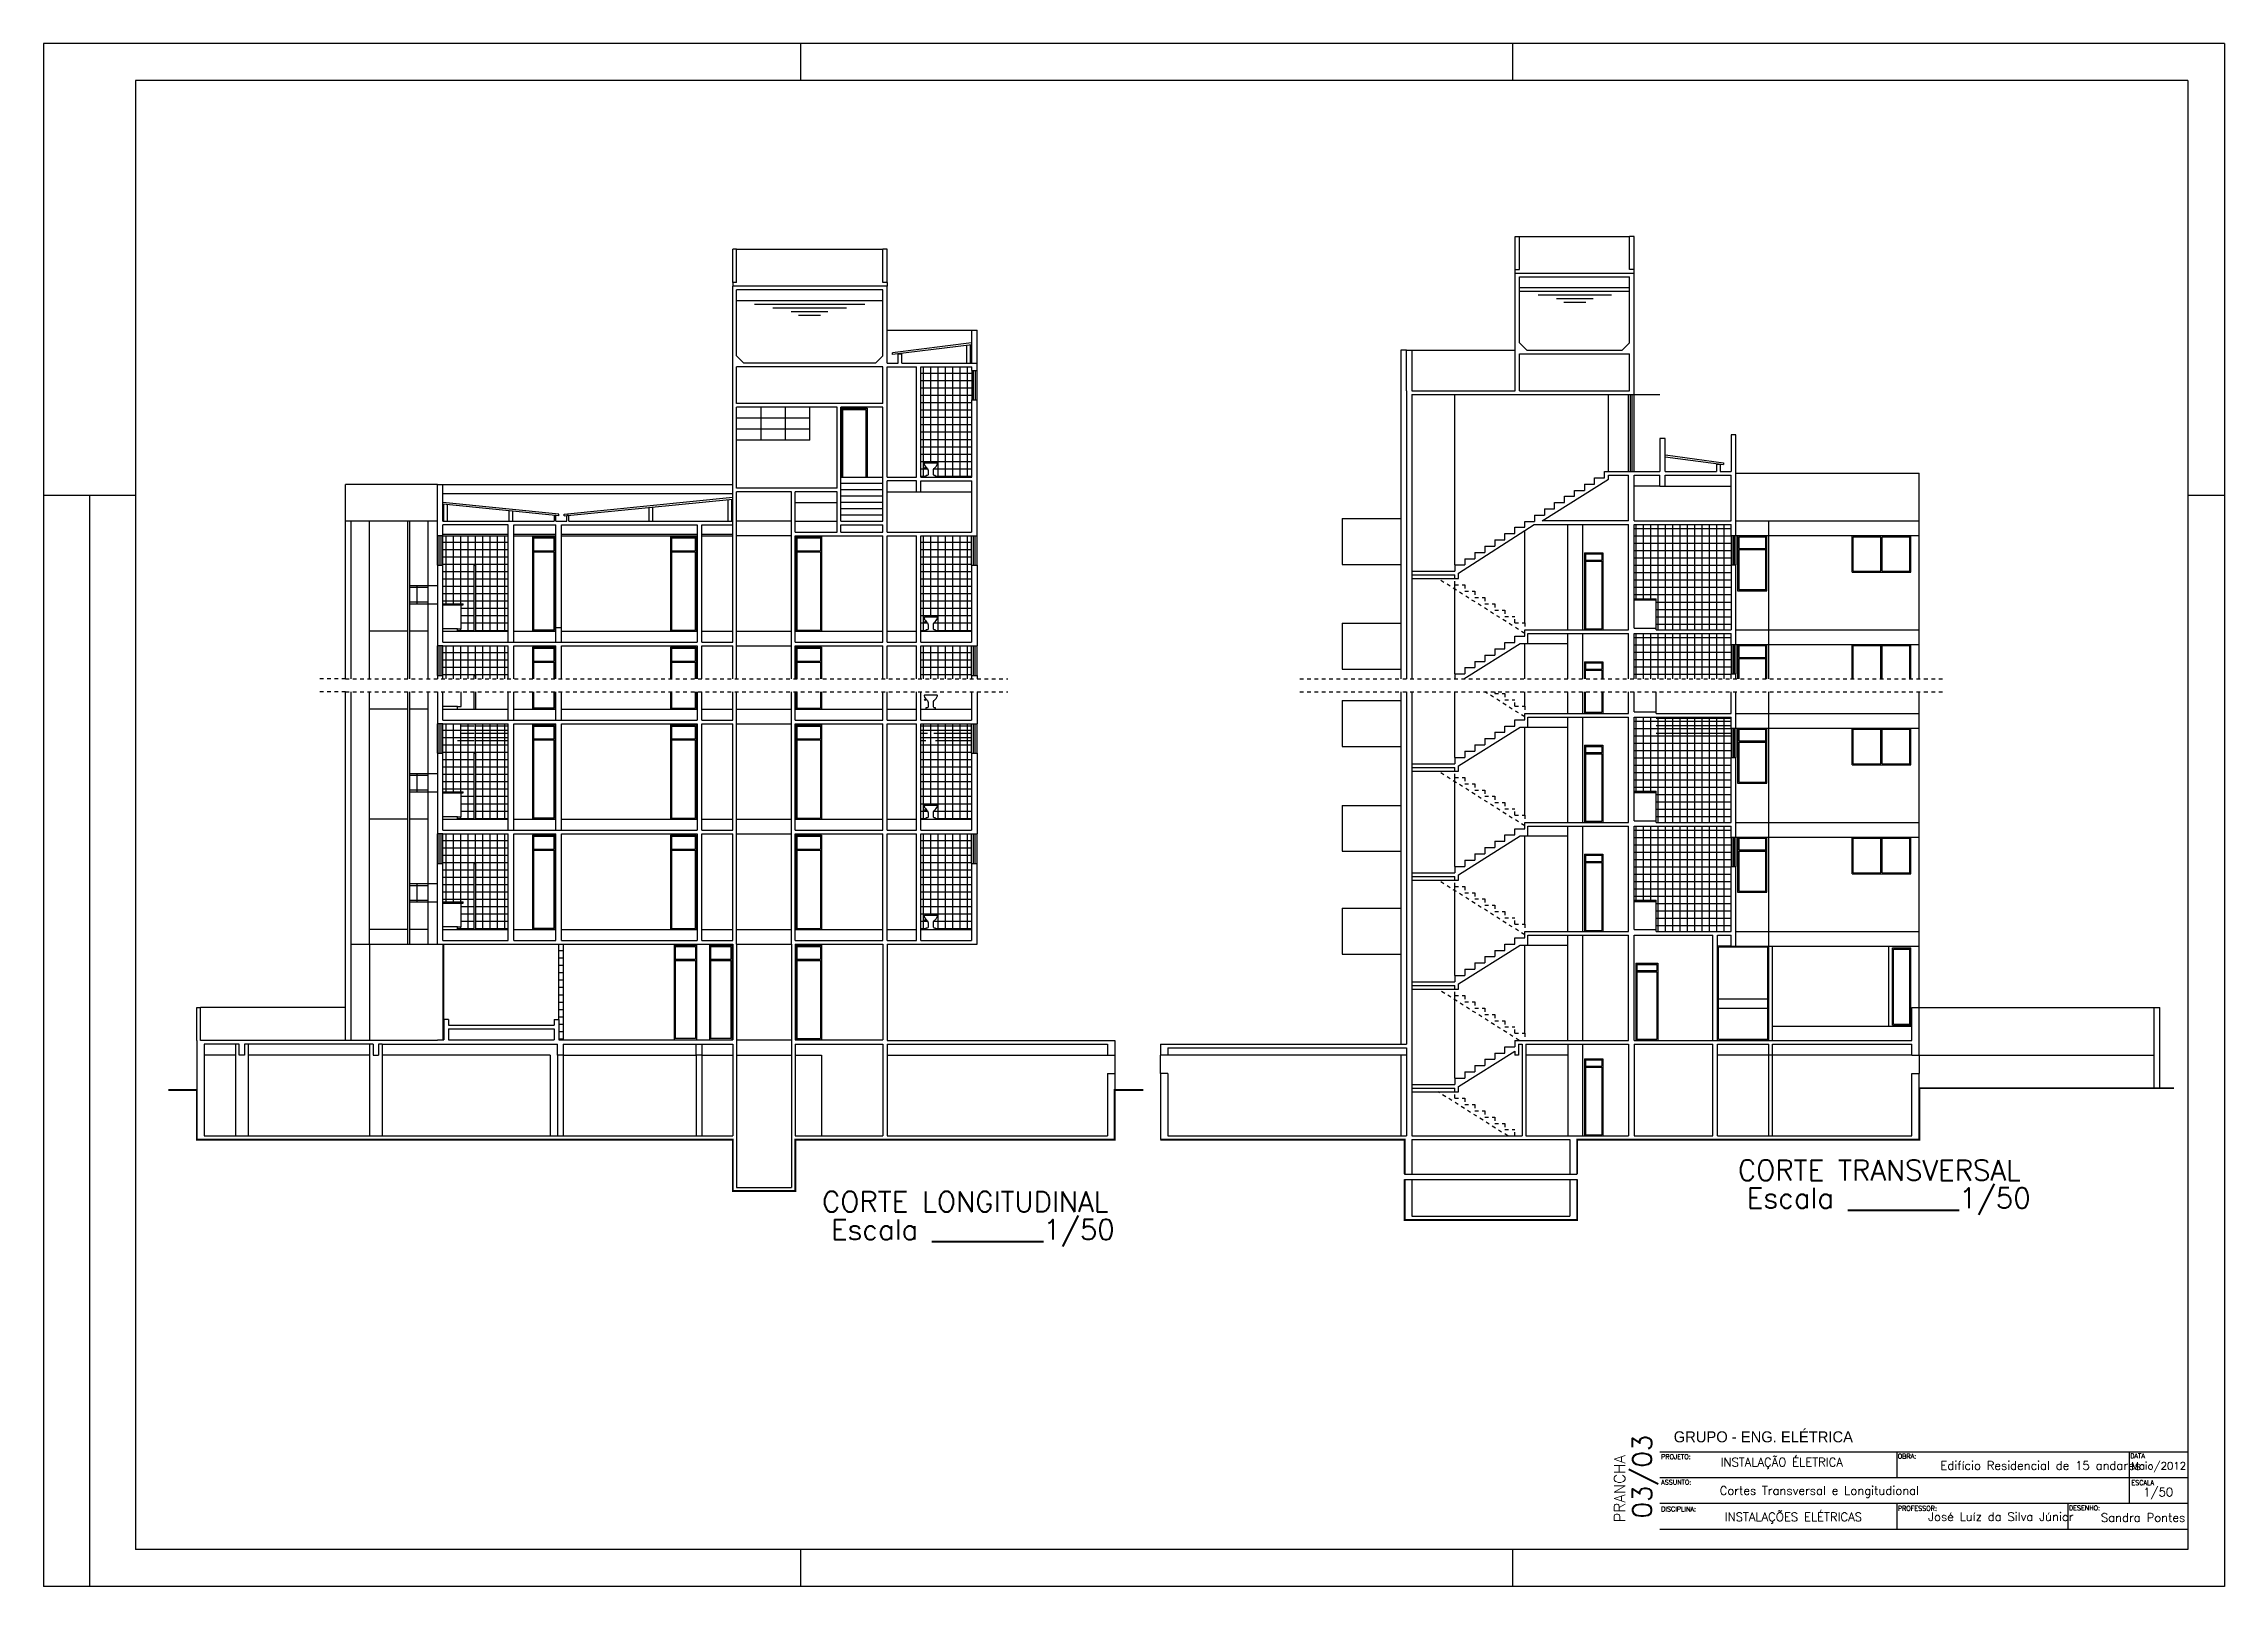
# Model space of a CAD drawing. Header units: millimetres. Extents: x 178 to 457, y 838 to 920.
# Drawn here: x 397.9 to 457.3, y 864.4 to 906.4 of the extents above; entities that cross this region are included whole.
import ezdxf

# ---------------------------------------------------------------- set-up
doc = ezdxf.new("R2010")
doc.units = ezdxf.units.MM
doc.linetypes.add('HIDDEN', pattern=[0.375, 0.25, -0.125])
for name, color, linetype in [('Alvenaria', 7, 'Continuous'), ('Esquadrias', 5, 'Continuous'), ('Paredebaix', 4, 'Continuous'), ('Piso', 1, 'Continuous'), ('Projeção', 8, 'HIDDEN'), ('Texto', 2, 'Continuous')]:
    doc.layers.add(name, color=color, linetype=linetype)
doc.styles.add('STYLE3', font='', dxfattribs={"height": 0.25})
doc.styles.add('STYLE4', font='romans.shx')
doc.styles.get('STYLE3').set_extended_font_data('AvantGarde Bk BT')
pattern_1 = [(0, (-25.14764, 109.08895), (0, 0.2), []), (90, (-25.14764, 109.08895), (-0.2, 1e-17), [])]
pattern_2 = [(0, (-25.14764, 112.08895), (0, 0.2), []), (90, (-25.14764, 112.08895), (-0.2, 1e-17), [])]
pattern_3 = [(0, (-25.14764, 114.20771), (0, 0.2), []), (90, (-25.14764, 114.20771), (-0.2, 1e-17), [])]
pattern_4 = [(0, (-25.14764, 117.20771), (0, 0.2), []), (90, (-25.14764, 117.20771), (-0.2, 1e-17), [])]

msp = doc.modelspace()

# ---------------------------------------------------------------- texts
at = {"layer": 'Alvenaria', "color": 0, "ltscale": 0.05, "style": 'STYLE3'}
msp.add_text('GRUPO - ENG. ELÉTRICA', height=0.3, dxfattribs=at).set_placement((442.2914011, 868.3015195))
at = {"layer": 'Texto', "style": 'STYLE4'}
for s, height, p in [('CORTE TRANSVERSAL', 0.553320012, (444.0388157, 875.4343918)), ('CORTE LONGITUDINAL', 0.553320012, (419.0922888, 874.5772406)), ('Escala ________1/50', 0.553320012, (444.2826053, 874.6764599)), ('Escala ________1/50', 0.553320012, (419.3360784, 873.8193086)), ('PROJETO:', 0.12777967, (441.9483902, 867.8457141)), ('INSTALAÇÃO ÉLETRICA', 0.232150787, (443.5671381, 867.6451594)), ('OBRA:', 0.12777967, (448.3935749, 867.8599004)), ('DATA', 0.12777967, (454.7249751, 867.8661736)), ('ASSUNTO:', 0.12777967, (441.9483902, 867.1498133)), ('Edifício Residencial de 15 andares', 0.232150787, (449.5546064, 867.5543059)), ('ESCALA', 0.12777967, (454.7579489, 867.1398345)), ('Maio/2012', 0.20256379, (454.7539358, 867.5589585)), ('Cortes Transversal e Longitudional', 0.232150787, (443.5404826, 866.8721749)), (' 1/50', 0.23215079, (454.9200511, 866.8312454)), ('DISCIPLINA:', 0.12777967, (441.9483902, 866.4202461)), ('INSTALAÇÕES ELÉTRICAS', 0.232150787, (443.6796391, 866.156125)), ('PROFESSOR:', 0.12777967, (448.3963898, 866.4408644)), ('José Luíz da Silva Júnior', 0.232150787, (449.2227617, 866.1603044)), ('DESENHO:', 0.12777967, (453.0552047, 866.4526643)), ('Sandra Pontes', 0.232150787, (453.9261264, 866.13701))]:
    msp.add_text(s, height=height, dxfattribs=at).set_placement(p)
for s, height, p in [('03/03', 0.52, (441.6895592, 866.2330148)), ('PRANCHA', 0.3, (440.9657382, 866.1178634))]:
    msp.add_text(s, height=height, rotation=90, dxfattribs=at).set_placement(p)

# ---------------------------------------------------------------- hatches: boundary and pattern name
at = {"layer": 'Paredebaix'}
h = msp.add_hatch(dxfattribs=at)
h.set_pattern_fill('_USER,_O', color=256, scale=0.2, pattern_type=0)
h.set_pattern_definition([(0, (-25.14764, 109.08895), (0, 0.2), [])])
h.paths.add_polyline_path([(412.0395789, 881.8633987), (411.9195789, 881.8633987), (411.9195789, 879.8133987), (411.9195789, 879.2633987), (412.0395789, 879.2633987)])
at = {"layer": 'Piso'}
h = msp.add_hatch(dxfattribs=at)
h.set_pattern_fill('_USER,_O', color=256, scale=0.2, double=1, pattern_type=0)
h.set_pattern_definition([(0, (-25.14764, 108.20771), (0, 0.2), []), (90, (-25.14764, 108.20771), (-0.2, 1e-17), [])])
h.paths.add_polyline_path([(423.1688284, 897.5821558), (421.7845789, 897.5821558), (421.7845789, 894.5821558), (421.918917, 894.5821558), (421.918917, 894.6037369, -0.4529698611), (421.936599, 894.6203885), (421.9577161, 894.6203885, 0.2286060689), (421.9800685, 894.6419398), (421.9800685, 894.7610594, 0.0578386426), (421.9637679, 894.8137152, -0.1464857469), (421.8720039, 894.9442237, -0.6396240427), (421.8899798, 894.9621558), (422.2165305, 894.9621558, -0.6396240427), (422.2345064, 894.9442237, -0.1464857469), (422.1427424, 894.8137152, 0.0578386426), (422.1264419, 894.7610594), (422.1264419, 894.6419398, 0.2286060689), (422.1487943, 894.6203885), (422.1699113, 894.6203885, -0.4529698611), (422.1875933, 894.6037369), (422.1875933, 894.5821558), (423.1688284, 894.5821558)])
h.paths.add_polyline_path([(421.9200965, 894.8321558, -1), (421.8864138, 894.8321558, -1)], flags=16)
h = msp.add_hatch(dxfattribs=at)
h.set_pattern_fill('_USER', color=256, scale=0.2, style=0, double=1, pattern_type=0)
h.set_pattern_definition(pattern_4)
h.paths.add_polyline_path([(409.6645789, 890.3821558), (410.5445789, 890.3821558), (410.5445789, 892.9821558), (408.7645789, 892.9821558), (408.7645789, 892.1821558), (408.7645789, 891.1321558), (409.3145789, 891.1321558), (409.3145789, 891.1021558), (409.2645789, 891.1021558), (409.2645789, 890.453171), (409.1645789, 890.453171), (409.1645789, 890.3821558), (409.6145789, 890.3821558), (409.6145789, 892.1821558), (409.6645789, 892.1821558)])
h = msp.add_hatch(dxfattribs=at)
h.set_pattern_fill('_USER,_O', color=256, scale=0.2, double=1, pattern_type=0)
h.set_pattern_definition(pattern_4)
h.paths.add_polyline_path([(422.2262236, 890.7621558, -0.4135000527), (422.2345064, 890.7442237, -0.1464857469), (422.1427424, 890.6137152, 0.0578386427), (422.1264419, 890.5610594), (422.1264419, 890.4419398, 0.2286060689), (422.1487943, 890.4203885), (422.1699113, 890.4203885, -0.4529698611), (422.1875933, 890.4037369), (422.1875933, 890.3821558), (423.1645789, 890.3821558), (423.1645789, 892.1821558), (423.1645789, 892.9821558), (421.7845789, 892.9821558), (421.7845789, 890.3821558), (421.918917, 890.3821558), (421.918917, 890.4037369, -0.4529698611), (421.936599, 890.4203885), (421.9577161, 890.4203885, 0.2286060689), (421.9800685, 890.4419398), (421.9800685, 890.5610594, 0.0578386427), (421.9637679, 890.6137152, -0.1464857469), (421.8720039, 890.7442237, -0.4135000527), (421.8802867, 890.7621558)])
edge = h.paths.add_edge_path()
edge.add_line((422.2347805, 890.7450497), (422.2345064, 890.7442237))
edge.add_arc((422.2213771, 890.7490382), 0.0139843, 339.861888021, 343.428183136)
edge = h.paths.add_edge_path()
edge.add_line((421.918917, 890.4037369), (421.918917, 890.4048754))
edge.add_arc((421.9350626, 890.4043061), 0.0161556, 177.98074891, 182.01925109)
edge = h.paths.add_edge_path()
edge.add_line((422.1875933, 890.4048754), (422.1875933, 890.4037369))
edge.add_arc((422.1714477, 890.4043061), 0.0161556, 357.980748911, 362.019251083)
edge = h.paths.add_edge_path()
edge.add_line((421.9335262, 890.4203885), (421.936599, 890.4203885))
edge.add_arc((421.9350626, 890.4043061), 0.0161556, 84.542876866, 95.457123134)
edge = h.paths.add_edge_path()
edge.add_line((422.1699113, 890.4203885), (422.1729841, 890.4203885))
edge.add_arc((422.1714477, 890.4043061), 0.0161556, 84.542876867, 95.457123133)
edge = h.paths.add_edge_path()
edge.add_arc((422.1358388, 890.832218), 0.278122, 198.265320194, 198.444608643)
edge.add_arc((421.8851333, 890.7490382), 0.0139843, 196.571816873, 200.138111979, ccw=False)
h = msp.add_hatch(dxfattribs=at)
h.set_pattern_fill('_USER,_O', color=256, scale=0.2, double=1, pattern_type=0)
h.set_pattern_definition([(0, (40.866, 136.779), (0, 0.2), []), (90, (40.866, 136.779), (-0.2, 1e-17), [])])
h.paths.add_polyline_path([(441.8102427, 891.2671062), (441.8102427, 890.4671062), (441.8102427, 890.4171062), (443.8602427, 890.4171062), (443.8602427, 892.1871062), (443.8602427, 892.9871062), (443.8602427, 893.2871062), (441.2102427, 893.2871062), (441.2102427, 891.2671062)])
h = msp.add_hatch(dxfattribs=at)
h.set_pattern_fill('_USER', color=256, scale=0.2, style=0, double=1, pattern_type=0)
h.set_pattern_definition(pattern_3)
h.paths.add_polyline_path([(409.6145789, 887.8544499), (409.2645789, 887.8544499), (409.2645789, 887.453171), (409.1645789, 887.453171), (409.1645789, 887.3821558), (409.6145789, 887.3821558)])
h.paths.add_polyline_path([(410.5445789, 887.8544499), (409.6645789, 887.8544499), (409.6645789, 887.3821558), (410.5445789, 887.3821558)])
h.paths.add_polyline_path([(409.6645789, 889.0855722), (410.5445789, 889.0855722), (410.5445789, 889.9821558), (408.7645789, 889.9821558), (408.7645789, 889.0855722), (409.6145789, 889.0855722), (409.6145789, 889.1821558), (409.6645789, 889.1821558)])
h = msp.add_hatch(dxfattribs=at)
h.set_pattern_fill('_USER,_O', color=256, scale=0.2, double=1, pattern_type=0)
h.set_pattern_definition(pattern_3)
edge = h.paths.add_edge_path()
edge.add_line((422.2347805, 887.7450497), (422.2345064, 887.7442237))
edge.add_arc((422.2213771, 887.7490382), 0.0139843, 339.861888021, 343.428183136)
edge = h.paths.add_edge_path()
edge.add_line((421.918917, 887.4037369), (421.918917, 887.4048754))
edge.add_arc((421.9350626, 887.4043061), 0.0161556, 177.98074891, 182.01925109)
edge = h.paths.add_edge_path()
edge.add_line((422.1875933, 887.4048754), (422.1875933, 887.4037369))
edge.add_arc((422.1714477, 887.4043061), 0.0161556, 357.980748911, 362.019251083)
edge = h.paths.add_edge_path()
edge.add_line((421.9335262, 887.4203885), (421.936599, 887.4203885))
edge.add_arc((421.9350626, 887.4043061), 0.0161556, 84.542876866, 95.457123134)
edge = h.paths.add_edge_path()
edge.add_line((422.1699113, 887.4203885), (422.1729841, 887.4203885))
edge.add_arc((422.1714477, 887.4043061), 0.0161556, 84.542876867, 95.457123133)
edge = h.paths.add_edge_path()
edge.add_arc((422.1358388, 887.832218), 0.278122, 198.265320194, 198.444608643)
edge.add_arc((421.8851333, 887.7490382), 0.0139843, 196.571816873, 200.138111979, ccw=False)
edge = h.paths.add_edge_path()
edge.add_line((423.1645789, 887.8544499), (421.7845789, 887.8544499))
edge.add_line((421.7845789, 887.8544499), (421.7845789, 887.3821558))
edge.add_line((421.7845789, 887.3821558), (421.918917, 887.3821558))
edge.add_line((421.918917, 887.3821558), (421.918917, 887.4037369))
edge.add_arc((421.9350626, 887.4043061), 0.0161556, 84.542876866, 182.01925109, ccw=False)
edge.add_line((421.936599, 887.4203885), (421.9577161, 887.4203885))
edge.add_arc((421.9465558, 887.4543309), 0.03573, 288.200808198, 339.70835919)
edge.add_line((421.9800685, 887.4419398), (421.9800685, 887.5610594))
edge.add_arc((421.7450816, 887.517166), 0.2390512, 10.580401382, 23.821290044)
edge.add_arc((422.1358388, 887.832218), 0.278122, 198.444608643, 231.779583324, ccw=False)
edge.add_arc((421.8851333, 887.7490382), 0.0139843, 110.277723972, 200.138111979, ccw=False)
edge.add_line((421.8802867, 887.7621558), (422.2262236, 887.7621558))
edge.add_arc((422.2213771, 887.7490382), 0.0139843, -20.138111979, 69.722276028, ccw=False)
edge.add_arc((421.9706716, 887.832218), 0.278122, 308.220416676, 341.555391357, ccw=False)
edge.add_arc((422.3614287, 887.517166), 0.2390512, 156.178709956, 169.419598618)
edge.add_line((422.1264419, 887.5610594), (422.1264419, 887.4419398))
edge.add_arc((422.1599545, 887.4543309), 0.03573, 200.29164081, 251.799191802)
edge.add_line((422.1487943, 887.4203885), (422.1699113, 887.4203885))
edge.add_arc((422.1714477, 887.4043061), 0.0161556, -2.019251089, 95.457123133, ccw=False)
edge.add_line((422.1875933, 887.4037369), (422.1875933, 887.3821558))
edge.add_line((422.1875933, 887.3821558), (423.1645789, 887.3821558))
edge.add_line((423.1645789, 887.3821558), (423.1645789, 887.8544499))
h.paths.add_polyline_path([(421.7845789, 889.0855722), (423.1645789, 889.0855722), (423.1645789, 889.9821558), (421.7845789, 889.9821558)])
h = msp.add_hatch(dxfattribs=at)
h.set_pattern_fill('_USER,_O', color=256, scale=0.2, double=1, pattern_type=0)
h.set_pattern_definition([(0, (40.866, 133.81257), (0, 0.2), []), (90, (40.866, 133.81257), (-0.2, 1e-17), [])])
h.paths.add_polyline_path([(441.2102427, 889.0855722), (443.8602427, 889.0855722), (443.8602427, 890.3206742), (441.2102427, 890.3206742)])
h.paths.add_polyline_path([(443.8602427, 888.0436722), (441.8102427, 888.0436722), (441.8102427, 887.4506742), (443.8602427, 887.4506742)])
h = msp.add_hatch(dxfattribs=at)
h.set_pattern_fill('_USER,_O', color=256, scale=0.2, double=1, pattern_type=0)
h.set_pattern_definition([(0, (40.866, 131.53816), (0, 0.2), []), (90, (40.866, 131.53816), (-0.2, 1e-17), [])])
h.paths.add_polyline_path([(441.8102427, 886.0262627), (441.8102427, 885.2262627), (441.8102427, 885.1762627), (443.8602427, 885.1762627), (443.8602427, 886.9462627), (443.8602427, 887.7462627), (443.8602427, 888.0462627), (441.2102427, 888.0462627), (441.2102427, 886.0262627)])
h = msp.add_hatch(dxfattribs=at)
h.set_pattern_fill('_USER', color=256, scale=0.2, style=0, double=1, pattern_type=0)
h.set_pattern_definition(pattern_2)
h.paths.add_polyline_path([(409.6645789, 885.2633987), (410.5445789, 885.2633987), (410.5445789, 887.8633987), (408.7645789, 887.8633987), (408.7645789, 887.0633987), (408.7645789, 886.0133987), (409.3145789, 886.0133987), (409.3145789, 885.9833987), (409.2645789, 885.9833987), (409.2645789, 885.3344138), (409.1645789, 885.3344138), (409.1645789, 885.2633987), (409.6145789, 885.2633987), (409.6145789, 887.0633987), (409.6645789, 887.0633987)])
h = msp.add_hatch(dxfattribs=at)
h.set_pattern_fill('_USER,_O', color=256, scale=0.2, double=1, pattern_type=0)
h.set_pattern_definition(pattern_2)
h.paths.add_polyline_path([(422.2262236, 885.6433987, -0.4135000527), (422.2345064, 885.6254665, -0.1464857469), (422.1427424, 885.4949581, 0.0578386427), (422.1264419, 885.4423022), (422.1264419, 885.3231826, 0.2286060689), (422.1487943, 885.3016313), (422.1699113, 885.3016313, -0.4529698611), (422.1875933, 885.2849797), (422.1875933, 885.2633987), (423.1645789, 885.2633987), (423.1645789, 887.0633987), (423.1645789, 887.8633987), (421.7845789, 887.8633987), (421.7845789, 885.2633987), (421.918917, 885.2633987), (421.918917, 885.2849797, -0.4529698611), (421.936599, 885.3016313), (421.9577161, 885.3016313, 0.2286060689), (421.9800685, 885.3231826), (421.9800685, 885.4423022, 0.0578386427), (421.9637679, 885.4949581, -0.1464857469), (421.8720039, 885.6254665, -0.4135000527), (421.8802867, 885.6433987)])
edge = h.paths.add_edge_path()
edge.add_line((422.2347805, 885.6262925), (422.2345064, 885.6254665))
edge.add_arc((422.2213771, 885.6302811), 0.0139843, 339.861888021, 343.428183136)
edge = h.paths.add_edge_path()
edge.add_line((421.918917, 885.2849797), (421.918917, 885.2861182))
edge.add_arc((421.9350626, 885.285549), 0.0161556, 177.98074891, 182.01925109)
edge = h.paths.add_edge_path()
edge.add_line((422.1875933, 885.2861182), (422.1875933, 885.2849797))
edge.add_arc((422.1714477, 885.285549), 0.0161556, 357.980748911, 362.019251083)
edge = h.paths.add_edge_path()
edge.add_line((421.9335262, 885.3016313), (421.936599, 885.3016313))
edge.add_arc((421.9350626, 885.285549), 0.0161556, 84.542876866, 95.457123134)
edge = h.paths.add_edge_path()
edge.add_line((422.1699113, 885.3016313), (422.1729841, 885.3016313))
edge.add_arc((422.1714477, 885.285549), 0.0161556, 84.542876867, 95.457123133)
edge = h.paths.add_edge_path()
edge.add_arc((422.1358388, 885.7134609), 0.278122, 198.265320194, 198.444608643)
edge.add_arc((421.8851333, 885.6302811), 0.0139843, 196.571816873, 200.138111979, ccw=False)
h = msp.add_hatch(dxfattribs=at)
h.set_pattern_fill('_USER,_O', color=256, scale=0.2, double=1, pattern_type=0)
h.set_pattern_definition([(0, (40.866, 128.57173), (0, 0.2), []), (90, (40.866, 128.57173), (-0.2, 1e-17), [])])
h.paths.add_polyline_path([(441.8102427, 883.0598307), (441.8102427, 882.2598307), (441.8102427, 882.2098307), (443.8602427, 882.2098307), (443.8602427, 883.9798307), (443.8602427, 884.7798307), (443.8602427, 885.0798307), (441.2102427, 885.0798307), (441.2102427, 883.0598307)])
h = msp.add_hatch(dxfattribs=at)
h.set_pattern_fill('_USER', color=256, scale=0.2, style=0, double=1, pattern_type=0)
h.set_pattern_definition(pattern_1)
h.paths.add_polyline_path([(409.6645789, 882.2633987), (410.5445789, 882.2633987), (410.5445789, 884.8633987), (408.7645789, 884.8633987), (408.7645789, 884.0633987), (408.7645789, 883.0133987), (409.3145789, 883.0133987), (409.3145789, 882.9833987), (409.2645789, 882.9833987), (409.2645789, 882.3344138), (409.1645789, 882.3344138), (409.1645789, 882.2633987), (409.6145789, 882.2633987), (409.6145789, 884.0633987), (409.6645789, 884.0633987)])
h = msp.add_hatch(dxfattribs=at)
h.set_pattern_fill('_USER,_O', color=256, scale=0.2, double=1, pattern_type=0)
h.set_pattern_definition(pattern_1)
h.paths.add_polyline_path([(422.2262236, 882.6433987, -0.4135000527), (422.2345064, 882.6254665, -0.1464857469), (422.1427424, 882.4949581, 0.0578386427), (422.1264419, 882.4423022), (422.1264419, 882.3231826, 0.2286060689), (422.1487943, 882.3016313), (422.1699113, 882.3016313, -0.4529698611), (422.1875933, 882.2849797), (422.1875933, 882.2633987), (423.1645789, 882.2633987), (423.1645789, 884.0633987), (423.1645789, 884.8633987), (421.7845789, 884.8633987), (421.7845789, 882.2633987), (421.918917, 882.2633987), (421.918917, 882.2849797, -0.4529698611), (421.936599, 882.3016313), (421.9577161, 882.3016313, 0.2286060689), (421.9800685, 882.3231826), (421.9800685, 882.4423022, 0.0578386427), (421.9637679, 882.4949581, -0.1464857469), (421.8720039, 882.6254665, -0.4135000527), (421.8802867, 882.6433987)])
edge = h.paths.add_edge_path()
edge.add_line((422.2347805, 882.6262925), (422.2345064, 882.6254665))
edge.add_arc((422.2213771, 882.6302811), 0.0139843, 339.861888021, 343.428183136)
edge = h.paths.add_edge_path()
edge.add_line((421.918917, 882.2849797), (421.918917, 882.2861182))
edge.add_arc((421.9350626, 882.285549), 0.0161556, 177.98074891, 182.01925109)
edge = h.paths.add_edge_path()
edge.add_line((422.1875933, 882.2861182), (422.1875933, 882.2849797))
edge.add_arc((422.1714477, 882.285549), 0.0161556, 357.980748911, 362.019251083)
edge = h.paths.add_edge_path()
edge.add_line((421.9335262, 882.3016313), (421.936599, 882.3016313))
edge.add_arc((421.9350626, 882.285549), 0.0161556, 84.542876866, 95.457123134)
edge = h.paths.add_edge_path()
edge.add_line((422.1699113, 882.3016313), (422.1729841, 882.3016313))
edge.add_arc((422.1714477, 882.285549), 0.0161556, 84.542876867, 95.457123133)
edge = h.paths.add_edge_path()
edge.add_arc((422.1358388, 882.7134609), 0.278122, 198.265320194, 198.444608643)
edge.add_arc((421.8851333, 882.6302811), 0.0139843, 196.571816873, 200.138111979, ccw=False)

# ---------------------------------------------------------------- linework, layer by layer
at = {"layer": 'Alvenaria'}
for p, q in [((400.3900516, 905.3805921), (400.3900516, 865.3805921)), ((456.2900516, 905.3805921), (400.3900516, 905.3805921)), ((456.2900516, 905.3805921), (456.2900516, 865.3805921)), ((437.9702427, 901.1320674), (438.0902427, 901.1320674)), ((437.9702427, 900.2320674), (437.9702427, 901.1320674)), ((438.0902427, 900.2320674), (438.0902427, 901.1320674)), ((441.2102427, 901.1320674), (441.0902427, 901.1320674)), ((441.0902427, 900.2320674), (441.0902427, 901.1320674)), ((441.2102427, 900.2320674), (441.2102427, 901.1320674)), ((416.6645789, 899.8821558), (416.6645789, 900.7821558)), ((416.7645789, 900.7821558), (416.6645789, 900.7821558)), ((416.7645789, 899.8821558), (416.7645789, 900.7821558)), ((420.7445789, 899.8821558), (420.7445789, 900.7821558)), ((420.8645789, 900.7821558), (420.7445789, 900.7821558)), ((420.8645789, 899.8821558), (420.8645789, 900.7821558)), ((437.9702427, 900.2320674), (438.0902427, 900.2320674)), ((437.9702427, 900.1320674), (441.2102427, 900.1320674)), ((437.9702427, 896.9320674), (437.9702427, 900.1320674)), ((438.0902427, 898.2320674), (438.0902427, 900.0320674)), ((438.0902427, 900.0320674), (441.0902427, 900.0320674)), ((441.2102427, 900.2320674), (441.0902427, 900.2320674)), ((441.0902427, 898.2320674), (441.0902427, 900.0320674)), ((441.2102427, 896.8320674), (441.2102427, 900.1320674)), ((416.7645789, 899.8821558), (416.6645789, 899.8821558)), ((416.6645789, 894.2821588), (416.6645789, 899.7821558)), ((420.8645789, 899.7821558), (416.6645789, 899.7821558)), ((420.7445789, 899.6821558), (416.7645789, 899.6821558)), ((416.7645789, 897.8821558), (416.7645789, 899.6821558)), ((420.8645789, 899.8821558), (420.7445789, 899.8821558)), ((420.7445789, 897.8821558), (420.7445789, 899.6821558)), ((420.8645789, 897.6821558), (420.8645789, 899.7821558)), ((423.1688284, 897.6821558), (423.1688284, 898.5821558)), ((423.1688284, 898.5821558), (423.3145789, 898.5821558)), ((423.3145789, 897.6821558), (423.3145789, 898.5821558)), ((438.0902427, 898.2320674), (438.2902427, 898.0320674)), ((441.0902427, 898.2320674), (440.8902427, 898.0320674)), ((416.7645789, 897.8821558), (416.9645789, 897.6821558)), ((420.7445789, 897.5821558), (416.7645789, 897.5821558)), ((416.7645789, 896.5821558), (416.7645789, 897.5821558)), ((420.5445789, 897.6821558), (416.9645789, 897.6821558)), ((420.7445789, 897.8821558), (420.5445789, 897.6821558)), ((420.7445789, 896.5821558), (420.7445789, 897.5821558)), ((420.8645789, 897.6821558), (421.1645789, 897.6821558)), ((420.8645789, 897.5821558), (421.6645789, 897.5821558)), ((420.8645789, 894.5821558), (420.8645789, 897.5821558)), ((421.1645789, 897.6821558), (421.1645789, 897.9321558)), ((421.1645789, 897.9321558), (421.2645789, 897.9321558)), ((421.2645789, 897.6821558), (421.2645789, 897.9321558)), ((421.2645789, 897.6821558), (423.3145789, 897.6821558)), ((421.6645789, 894.5821558), (421.6645789, 897.5821558)), ((421.7845789, 894.5821558), (421.7845789, 897.5821558)), ((421.7845789, 897.5821558), (423.1688284, 897.5821558)), ((423.1688284, 897.4821558), (423.1688284, 897.5821558)), ((423.3145789, 897.4821558), (423.3145789, 897.6821558)), ((435.0102427, 896.9320674), (435.0102427, 898.0320674)), ((435.0102427, 898.0320674), (435.1602427, 898.0320674)), ((435.1602427, 898.0320674), (435.1602427, 896.9320674)), ((438.0902427, 897.9320674), (441.0902427, 897.9320674)), ((438.0902427, 896.9320674), (438.0902427, 897.9320674)), ((438.2902427, 898.0320674), (440.8902427, 898.0320674)), ((441.0902427, 896.9320674), (441.0902427, 897.9320674)), ((423.1688284, 897.4821558), (423.3145789, 897.4821558)), ((420.7445789, 896.5821558), (416.7645789, 896.5821558)), ((419.5045789, 896.4821558), (416.7645789, 896.4821558)), ((416.7645789, 894.2821588), (416.7645789, 896.4821558)), ((419.5045789, 894.2821588), (419.5045789, 896.4821558)), ((420.7445789, 896.4821558), (419.6045789, 896.4821558)), ((419.6045789, 893.3821558), (419.6045789, 896.4821558)), ((420.7445789, 894.5821558), (420.7445789, 896.4821558)), ((423.1688284, 894.5821558), (423.1688284, 896.6821558)), ((423.1688284, 896.6821558), (423.3145789, 896.6821558)), ((423.3145789, 892.9821558), (423.3145789, 896.6821558)), ((435.0102427, 896.9320674), (435.0102427, 889.0855722)), ((435.1602427, 896.9320674), (437.9702427, 896.9320674)), ((435.1602427, 896.8320674), (435.1602427, 889.0855722)), ((435.1602427, 896.8320674), (441.9102427, 896.8320674)), ((438.0902427, 896.9320674), (441.0902427, 896.9320674)), ((440.5102427, 894.7320674), (440.5102427, 896.8320674)), ((441.0602427, 894.7320674), (441.0602427, 896.8320674)), ((441.1102427, 894.7320674), (441.1102427, 896.8320674)), ((441.1602427, 894.7320674), (441.1602427, 896.8320674)), ((441.2102427, 894.7320674), (441.2102427, 896.8320674)), ((442.0602427, 895.6320674), (441.9102427, 895.6320674)), ((441.9102427, 895.6320674), (441.9102427, 894.7320674)), ((442.0602427, 894.7320674), (442.0602427, 895.6320674)), ((443.9802427, 895.7320674), (443.8602427, 895.7320674)), ((443.8602427, 895.7320674), (443.8602427, 894.7320674)), ((443.9802427, 894.7320674), (443.9802427, 895.7320674)), ((420.7445789, 893.3821558), (420.7445789, 894.5821558)), ((420.8645789, 894.5821558), (421.6645789, 894.5821558)), ((421.7845789, 894.5821558), (423.1688284, 894.5821558)), ((440.4031097, 894.5606384), (440.403113, 894.7320674)), ((440.4031127, 894.7320674), (441.9102427, 894.7320674)), ((440.5102427, 894.5243205), (440.5102427, 894.6320674)), ((440.5102427, 894.6320674), (441.0602427, 894.6320674)), ((441.0602427, 893.3871062), (441.0602427, 894.6320674)), ((441.2102427, 893.3871062), (441.2102427, 894.6320674)), ((441.2102427, 894.6320674), (441.9102427, 894.6320674)), ((441.9102427, 894.3320674), (441.9102427, 894.6320674)), ((442.0602427, 894.7320674), (443.4602427, 894.7320674)), ((442.0602427, 894.3320674), (442.0602427, 894.6320674)), ((442.0602427, 894.6320674), (443.8602427, 894.6320674)), ((443.4602427, 894.9320674), (443.4602427, 894.7320674)), ((443.4602427, 894.9320674), (443.5602427, 894.9320674)), ((443.5602427, 894.9320674), (443.5602427, 894.7320674)), ((443.5602427, 894.7320674), (443.8602427, 894.7320674)), ((443.8602427, 893.3871062), (443.8602427, 894.6320674)), ((443.9802427, 893.3871062), (443.9802427, 894.7320674)), ((408.6145789, 892.9821558), (408.6145789, 894.3821558)), ((408.6145789, 894.3821558), (408.7645789, 894.3821558)), ((408.7645789, 893.3821558), (408.7645789, 894.3821558)), ((416.6645789, 893.0821558), (416.6645789, 894.2821588)), ((419.5045789, 894.2821588), (416.7645789, 894.2821588)), ((416.7645789, 893.0821558), (416.7645789, 894.1821588)), ((418.2645789, 894.1821588), (416.7645789, 894.1821588)), ((416.7645789, 889.0855722), (416.7645789, 894.1821588)), ((418.2645789, 893.0821558), (418.2645789, 894.1821588)), ((418.2645789, 889.0855722), (418.2645789, 894.1821588)), ((418.3645789, 893.0821558), (418.3645789, 894.1821588)), ((419.5045789, 894.1821588), (418.3645789, 894.1821588)), ((419.5045789, 893.0821558), (419.5045789, 894.1821588)), ((420.8645789, 893.0821558), (420.8645789, 894.4821558)), ((421.6645789, 894.4821558), (420.8645789, 894.4821558)), ((421.6645789, 894.1821558), (421.6645789, 894.4821558)), ((421.6645789, 894.1821558), (421.7845789, 894.1821558)), ((421.7845789, 894.4821558), (423.1688284, 894.4821558)), ((421.7845789, 894.1821558), (421.7845789, 894.4821558)), ((423.1688284, 893.0821558), (423.1688284, 894.4821558)), ((438.709655, 893.3871062), (440.5102427, 894.5243205)), ((439.3173907, 893.8892144), (439.317394, 894.0606434)), ((439.3173937, 894.0606434), (439.5888197, 894.0606434)), ((439.5888197, 894.0606434), (439.5888227, 894.2177804)), ((439.5888227, 894.2177804), (439.8602517, 894.2177804)), ((439.8602517, 894.3892094), (440.1316807, 894.3892094)), ((439.8602517, 894.3892094), (439.8602517, 894.2177804)), ((440.1316807, 894.3892094), (440.131684, 894.5606384)), ((440.1316837, 894.5606384), (440.4031097, 894.5606384)), ((441.9102427, 894.3320674), (442.0602427, 894.3320674)), ((408.7645789, 893.3821558), (411.7945789, 893.3821558)), ((411.8445789, 893.5321558), (411.7945789, 893.5321558)), ((411.7945789, 893.5321558), (411.7945789, 893.3821558)), ((411.8445789, 893.3821558), (411.8445789, 893.5321558)), ((411.8445789, 893.3821558), (412.1445789, 893.3821558)), ((412.1445789, 893.3821558), (412.1445789, 893.5321558)), ((412.1945789, 893.5321558), (412.1445789, 893.5321558)), ((412.1945789, 893.3821558), (412.1945789, 893.5321558)), ((412.1945789, 893.3821558), (416.6645789, 893.3821558)), ((415.8145789, 893.3821558), (416.6645789, 893.3821558)), ((419.6045789, 893.3821558), (420.7445789, 893.3821558)), ((438.5031037, 893.5463564), (438.7745327, 893.5463564)), ((438.5031037, 893.5463564), (438.5031037, 893.3749274)), ((441.0602427, 893.3871062), (438.709655, 893.3871062)), ((438.7745327, 893.7177854), (439.0459617, 893.7177854)), ((438.7745327, 893.7177854), (438.7745327, 893.5463564)), ((439.0459617, 893.7177854), (439.045965, 893.8892144)), ((439.0459647, 893.8892144), (439.3173907, 893.8892144)), ((441.2102427, 893.3871062), (443.8602427, 893.3871062)), ((443.9802427, 892.9871062), (443.9802427, 893.3871062)), ((408.7645789, 892.9821558), (408.6145789, 892.9821558)), ((408.7645789, 892.9821558), (408.7645789, 893.2821558)), ((410.5445789, 893.2821558), (408.7645789, 893.2821558)), ((410.5445789, 892.9821558), (410.5445789, 893.2821558)), ((410.5445789, 890.0821558), (410.5445789, 892.9821558)), ((410.6945789, 890.0821558), (410.6945789, 893.2821558)), ((410.6945789, 893.2821558), (411.8445789, 893.2821558)), ((411.8445789, 890.0821558), (411.8445789, 893.2821558)), ((411.9945789, 890.0821558), (411.9945789, 893.2821558)), ((411.9945789, 893.2821558), (415.6945789, 893.2821558)), ((415.6945789, 893.2821558), (415.6945789, 890.0821558)), ((415.8145789, 890.0821558), (415.8145789, 893.2821558)), ((415.8145789, 893.2821558), (416.6645789, 893.2821558)), ((416.6645789, 890.0821558), (416.6645789, 893.2821558)), ((418.3645789, 893.0821558), (419.5045789, 893.0821558)), ((418.3645789, 890.0821558), (418.3645789, 892.9821558)), ((418.3645789, 892.9821558), (420.7445789, 892.9821558)), ((419.6045789, 893.0821558), (419.6045789, 893.2821558)), ((419.6045789, 893.2821558), (420.7445789, 893.2821558)), ((419.6045789, 893.0821558), (420.7445789, 893.0821558)), ((420.7445789, 893.0821558), (420.7445789, 893.2821558)), ((420.7445789, 890.0821558), (420.7445789, 892.9821558)), ((420.8645789, 893.0821558), (421.6645789, 893.0821558)), ((420.8645789, 893.0821558), (423.1645789, 893.0821558)), ((420.8645789, 890.0821558), (420.8645789, 892.9821558)), ((420.8645789, 892.9821558), (421.6645789, 892.9821558)), ((421.6645789, 890.0821558), (421.6645789, 892.9821558)), ((421.7845789, 890.0821558), (421.7845789, 892.9821558)), ((421.7845789, 892.9821558), (423.1645789, 892.9821558)), ((423.1645789, 892.9821558), (423.3145789, 892.9821558)), ((436.4316717, 891.9611652), (438.4882364, 893.2871062)), ((437.4173847, 892.8728192), (437.6888137, 892.8728192)), ((437.4173847, 892.8728192), (437.4173847, 892.7013902)), ((437.6888137, 892.8728192), (437.688817, 893.0442482)), ((437.6888167, 893.0442482), (437.9602427, 893.0442482)), ((437.9602427, 893.0442482), (437.960246, 893.2156772)), ((437.9602457, 893.2156772), (438.2316717, 893.2156772)), ((438.2316717, 893.2156772), (438.2316747, 893.3728142)), ((438.2316747, 893.3749274), (438.5031037, 893.3749274)), ((438.4882364, 893.2871062), (441.0602427, 893.2871062)), ((439.4102427, 890.4206742), (439.4102427, 893.2871062)), ((441.0602427, 890.4206742), (441.0602427, 893.2871062)), ((441.2102427, 890.4671062), (441.2102427, 893.2871062)), ((441.2102427, 893.2871062), (443.8602427, 893.2871062)), ((443.8602427, 892.9871062), (443.8602427, 893.2871062)), ((443.8602427, 892.9871062), (443.9802427, 892.9871062)), ((436.6030977, 892.3585322), (436.8745267, 892.3585322)), ((436.6030977, 892.3585322), (436.6030977, 892.1871032)), ((436.8745267, 892.5299612), (437.1459557, 892.5299612)), ((436.8745267, 892.5299612), (436.8745267, 892.3585322)), ((437.1459557, 892.7013902), (437.4173847, 892.7013902)), ((437.1459557, 892.7013902), (437.1459557, 892.5299612)), ((408.6145789, 892.1821558), (408.7645789, 892.1821558)), ((408.6145789, 892.1821558), (408.6145789, 889.9821558)), ((408.7645789, 890.0821558), (408.7645789, 892.1821558)), ((423.1645789, 892.1821558), (423.1645789, 890.0821558)), ((423.1645789, 892.1821558), (423.3145789, 892.1821558)), ((423.3145789, 892.1821558), (423.3145789, 889.9821558)), ((435.1602427, 892.0156742), (436.3316717, 892.0156742)), ((435.1602427, 891.9156742), (436.3316717, 891.9156742)), ((436.3316717, 892.1871032), (436.6030977, 892.1871032)), ((436.3316717, 892.1871032), (436.3316717, 892.0156742)), ((436.3316717, 891.8156742), (436.3316717, 891.9156742)), ((436.3316717, 891.8156742), (436.4316717, 891.8156742)), ((436.4316717, 891.8156742), (436.4316717, 891.9611652)), ((443.8602427, 892.1871062), (443.860242, 890.4206742)), ((443.8602427, 892.1871062), (443.9802427, 892.1871062)), ((443.9802427, 890.3171062), (443.9802427, 892.1871062)), ((411.8445789, 890.4838561), (411.9945789, 890.4838561)), ((438.231671, 890.2492452), (438.231674, 890.4063822)), ((438.231674, 890.4063822), (438.231674, 890.4206742)), ((438.231674, 890.4206742), (441.0602427, 890.4206742)), ((441.2102427, 890.4671062), (441.8102427, 890.4671062)), ((441.8102427, 890.4206742), (441.8102427, 890.4671062)), ((441.8102427, 890.4206742), (443.860242, 890.4206742)), ((443.980242, 890.0206742), (443.980242, 890.4206742)), ((408.7645789, 889.9821558), (408.6145789, 889.9821558)), ((408.7645789, 890.0821558), (415.6945789, 890.0821558)), ((408.7645789, 889.9821558), (410.5445789, 889.9821558)), ((410.5445789, 889.0855722), (410.5445789, 889.9821558)), ((410.6945789, 889.9821558), (411.8445789, 889.9821558)), ((410.6945789, 889.0855722), (410.6945789, 889.9821558)), ((411.8445789, 889.0855722), (411.8445789, 889.9821558)), ((411.9945789, 889.9821558), (415.6945789, 889.9821558)), ((411.9945789, 889.0855722), (411.9945789, 889.9821558)), ((415.6945789, 889.9821558), (415.6945789, 889.0855722)), ((415.8145789, 890.0821558), (416.6645789, 890.0821558)), ((415.8145789, 889.9821558), (416.6645789, 889.9821558)), ((415.8145789, 889.0855722), (415.8145789, 889.9821558)), ((416.6645789, 889.0855722), (416.6645789, 889.9821558)), ((418.3645789, 890.0821558), (420.7445789, 890.0821558)), ((418.3645789, 889.9821558), (420.7445789, 889.9821558)), ((418.3645789, 889.0855722), (418.3645789, 889.9821558)), ((420.7445789, 889.0855722), (420.7445789, 889.9821558)), ((420.8645789, 890.0821558), (421.6645789, 890.0821558)), ((420.8645789, 889.9821558), (421.6645789, 889.9821558)), ((420.8645789, 889.0855722), (420.8645789, 889.9821558)), ((421.6645789, 889.0855722), (421.6645789, 889.9821558)), ((421.7845789, 890.0821558), (423.1645789, 890.0821558)), ((421.7845789, 889.9821558), (423.1645789, 889.9821558)), ((421.7845789, 889.0855722), (421.7845789, 889.9821558)), ((423.1645789, 889.9821558), (423.3145789, 889.9821558)), ((436.5764588, 889.0855722), (438.104633, 890.0507357)), ((437.417384, 889.9063872), (437.688813, 889.9063872)), ((437.417384, 889.9063872), (437.417384, 889.7349582)), ((437.688813, 889.9063872), (437.6888163, 890.0778162)), ((437.688816, 890.0778162), (437.960242, 890.0778162)), ((437.960242, 890.0778162), (437.9602453, 890.2492452)), ((437.960245, 890.2492452), (438.231671, 890.2492452)), ((438.104633, 890.0507357), (438.3165045, 890.0507357)), ((438.3165045, 890.3206742), (441.060242, 890.3206742)), ((438.3165045, 890.0507357), (438.3165045, 890.3206742)), ((439.410242, 889.0855722), (439.410242, 890.3206742)), ((441.060242, 889.0855722), (441.060242, 890.3206742)), ((441.210242, 890.3206742), (443.860242, 890.3206742)), ((441.210242, 889.0855722), (441.210242, 890.3206742)), ((443.860242, 890.0206742), (443.860242, 890.3206742)), ((443.860242, 890.0206742), (443.980242, 890.0206742)), ((436.331671, 889.2206712), (436.603097, 889.2206712)), ((436.331671, 889.2206712), (436.331671, 889.0855722)), ((436.603097, 889.3921002), (436.874526, 889.3921002)), ((436.603097, 889.3921002), (436.603097, 889.2206712)), ((436.874526, 889.5635292), (437.145955, 889.5635292)), ((436.874526, 889.5635292), (436.874526, 889.3921002)), ((437.145955, 889.7349582), (437.417384, 889.7349582)), ((437.145955, 889.7349582), (437.145955, 889.5635292)), ((443.860242, 889.2206742), (443.980242, 889.2206742)), ((443.860242, 889.0855722), (443.860242, 889.2206742)), ((443.980242, 889.0855722), (443.980242, 889.2206742)), ((408.6145789, 889.1821558), (408.7645789, 889.1821558)), ((408.6145789, 889.1821558), (408.6145789, 889.0855722)), ((408.6145789, 888.7356927), (408.6145789, 887.8633987)), ((408.7645789, 889.0855722), (408.7645789, 889.1821558)), ((408.7645789, 887.9633987), (408.7645789, 888.7356927)), ((410.5445789, 887.9633987), (410.5445789, 888.7356927)), ((410.6945789, 887.9633987), (410.6945789, 888.7356927)), ((411.8445789, 887.9633987), (411.8445789, 888.7356927)), ((411.9945789, 887.9633987), (411.9945789, 888.7356927)), ((415.6945789, 888.7356927), (415.6945789, 887.9633987)), ((415.8145789, 887.9633987), (415.8145789, 888.7356927)), ((416.6645789, 887.9633987), (416.6645789, 888.7356927)), ((416.7645789, 881.8633987), (416.7645789, 888.7356927)), ((418.2645789, 881.8633987), (418.2645789, 888.7356927)), ((418.3645789, 887.9633987), (418.3645789, 888.7356927)), ((420.7445789, 887.9633987), (420.7445789, 888.7356927)), ((420.8645789, 887.9633987), (420.8645789, 888.7356927)), ((421.6645789, 887.9633987), (421.6645789, 888.7356927)), ((421.7845789, 887.9633987), (421.7845789, 888.7356927)), ((423.1645789, 889.1821558), (423.1645789, 889.0855722)), ((423.1645789, 889.1821558), (423.3145789, 889.1821558)), ((423.1645789, 888.7356927), (423.1645789, 887.9633987)), ((423.3145789, 889.1821558), (423.3145789, 889.0855722)), ((423.3145789, 888.7356927), (423.3145789, 887.8633987)), ((435.0102427, 888.7356927), (435.0102427, 879.1433987)), ((435.1602427, 888.7356927), (435.1602427, 876.6433987)), ((439.410242, 888.1462627), (439.410242, 888.7356927)), ((441.060242, 888.1462627), (441.060242, 888.7356927)), ((441.210242, 888.1926947), (441.210242, 888.7356927)), ((443.860242, 888.1462627), (443.860242, 888.7356927)), ((443.980242, 888.0426947), (443.980242, 888.7356927)), ((438.2316714, 887.9748337), (438.2316744, 888.1319707)), ((438.2316744, 888.1319707), (438.2316744, 888.1462627)), ((438.2316744, 888.1462627), (441.060242, 888.1462627)), ((438.3165049, 888.0462627), (441.0602424, 888.0462627)), ((438.3165049, 887.7763242), (438.3165049, 888.0462627)), ((439.4102424, 885.1798307), (439.4102424, 888.0462627)), ((441.0602424, 885.1798307), (441.0602424, 888.0462627)), ((441.210242, 888.1926947), (441.810242, 888.1926947)), ((441.2102424, 885.2262627), (441.2102424, 888.0462627)), ((441.2102424, 888.0462627), (443.8602424, 888.0462627)), ((441.810242, 888.1462627), (441.810242, 888.1926947)), ((441.810242, 888.1462627), (443.8602424, 888.1462627)), ((443.8602424, 887.7462627), (443.8602424, 888.0462627)), ((443.9802424, 887.7462627), (443.9802424, 888.1462627)), ((408.7645789, 887.8633987), (408.6145789, 887.8633987)), ((408.7645789, 887.9633987), (415.6945789, 887.9633987)), ((408.7645789, 887.8633987), (410.5445789, 887.8633987)), ((410.5445789, 884.9633987), (410.5445789, 887.8633987)), ((410.6945789, 884.9633987), (410.6945789, 887.8633987)), ((410.6945789, 887.8633987), (411.8445789, 887.8633987)), ((411.8445789, 884.9633987), (411.8445789, 887.8633987)), ((411.9945789, 884.9633987), (411.9945789, 887.8633987)), ((411.9945789, 887.8633987), (415.6945789, 887.8633987)), ((415.6945789, 887.8633987), (415.6945789, 884.9633987)), ((415.8145789, 887.9633987), (416.6645789, 887.9633987)), ((415.8145789, 884.9633987), (415.8145789, 887.8633987)), ((415.8145789, 887.8633987), (416.6645789, 887.8633987)), ((416.6645789, 884.9633987), (416.6645789, 887.8633987)), ((418.3645789, 887.9633987), (420.7445789, 887.9633987)), ((418.3645789, 884.9633987), (418.3645789, 887.8633987)), ((418.3645789, 887.8633987), (420.7445789, 887.8633987)), ((420.7445789, 884.9633987), (420.7445789, 887.8633987)), ((420.8645789, 887.9633987), (421.6645789, 887.9633987)), ((420.8645789, 884.9633987), (420.8645789, 887.8633987)), ((420.8645789, 887.8633987), (421.6645789, 887.8633987)), ((421.6645789, 884.9633987), (421.6645789, 887.8633987)), ((421.7845789, 887.9633987), (423.1645789, 887.9633987)), ((421.7845789, 884.9633987), (421.7845789, 887.8633987)), ((421.7845789, 887.8633987), (423.1645789, 887.8633987)), ((423.1645789, 887.8633987), (423.3145789, 887.8633987)), ((436.4316714, 886.7197157), (438.1046333, 887.7763242)), ((437.1459554, 887.4605467), (437.4173844, 887.4605467)), ((437.1459554, 887.4605467), (437.1459554, 887.2891177)), ((437.4173844, 887.6319757), (437.6888134, 887.6319757)), ((437.4173844, 887.6319757), (437.4173844, 887.4605467)), ((437.6888134, 887.6319757), (437.6888166, 887.8034047)), ((437.6888164, 887.8034047), (437.9602424, 887.8034047)), ((437.9602424, 887.8034047), (437.9602456, 887.9748337)), ((437.9602454, 887.9748337), (438.2316714, 887.9748337)), ((438.1046333, 887.7763242), (438.3165049, 887.7763242)), ((443.8602424, 887.7462627), (443.9802424, 887.7462627)), ((408.6145789, 887.0633987), (408.7645789, 887.0633987)), ((408.6145789, 887.0633987), (408.6145789, 884.8633987)), ((408.7645789, 884.9633987), (408.7645789, 887.0633987)), ((423.1645789, 887.0633987), (423.1645789, 884.9633987)), ((423.1645789, 887.0633987), (423.3145789, 887.0633987)), ((423.3145789, 887.0633987), (423.3145789, 884.8633987)), ((436.3316714, 886.9462597), (436.6030974, 886.9462597)), ((436.3316714, 886.9462597), (436.3316714, 886.7748307)), ((436.6030974, 887.1176887), (436.8745264, 887.1176887)), ((436.6030974, 887.1176887), (436.6030974, 886.9462597)), ((436.8745264, 887.2891177), (437.1459554, 887.2891177)), ((436.8745264, 887.2891177), (436.8745264, 887.1176887)), ((443.8602424, 885.1798307), (443.8602424, 886.9462627)), ((443.8602424, 886.9462627), (443.9802424, 886.9462627)), ((443.9802424, 885.0762627), (443.9802424, 886.9462627)), ((435.1602424, 886.7748307), (436.3316714, 886.7748307)), ((435.1602424, 886.6748307), (436.3316714, 886.6748307)), ((436.3316714, 886.5748307), (436.3316714, 886.6748307)), ((436.3316714, 886.5748307), (436.4316714, 886.5748307)), ((436.4316714, 886.5748307), (436.4316714, 886.7197157)), ((438.2316717, 885.0084017), (438.2316747, 885.1655387)), ((438.2316747, 885.1655387), (438.2316747, 885.1798307)), ((438.2316747, 885.1798307), (441.0602424, 885.1798307)), ((438.3165052, 885.0798307), (441.0602427, 885.0798307)), ((438.3165052, 884.8098922), (438.3165052, 885.0798307)), ((439.4102427, 882.2133987), (439.4102427, 885.0798307)), ((441.0602427, 882.2098307), (441.0602427, 885.0798307)), ((441.2102424, 885.2262627), (441.8102424, 885.2262627)), ((441.2102427, 882.2598307), (441.2102427, 885.0798307)), ((441.2102427, 885.0798307), (443.8602427, 885.0798307)), ((441.8102424, 885.1798307), (441.8102424, 885.2262627)), ((441.8102424, 885.1798307), (443.8602427, 885.1798307)), ((443.8602427, 884.7798307), (443.8602427, 885.0798307)), ((443.9802427, 884.7798307), (443.9802427, 885.1798307)), ((408.7645789, 884.8633987), (408.6145789, 884.8633987)), ((408.7645789, 884.9633987), (415.6945789, 884.9633987)), ((408.7645789, 884.8633987), (410.5445789, 884.8633987)), ((410.5445789, 881.9633987), (410.5445789, 884.8633987)), ((410.6945789, 881.9633987), (410.6945789, 884.8633987)), ((410.6945789, 884.8633987), (411.8445789, 884.8633987)), ((411.8445789, 881.9633987), (411.8445789, 884.8633987)), ((411.9945789, 881.9633987), (411.9945789, 884.8633987)), ((411.9945789, 884.8633987), (415.6945789, 884.8633987)), ((415.6945789, 884.8633987), (415.6945789, 881.9633987)), ((415.8145789, 884.9633987), (416.6645789, 884.9633987)), ((415.8145789, 881.9633987), (415.8145789, 884.8633987)), ((415.8145789, 884.8633987), (416.6645789, 884.8633987)), ((416.6645789, 881.9633987), (416.6645789, 884.8633987)), ((418.3645789, 884.9633987), (420.7445789, 884.9633987)), ((418.3645789, 881.9633987), (418.3645789, 884.8633987)), ((418.3645789, 884.8633987), (420.7445789, 884.8633987)), ((420.7445789, 881.9633987), (420.7445789, 884.8633987)), ((420.8645789, 884.9633987), (421.6645789, 884.9633987)), ((420.8645789, 881.9633987), (420.8645789, 884.8633987)), ((420.8645789, 884.8633987), (421.6645789, 884.8633987)), ((421.6645789, 881.9633987), (421.6645789, 884.8633987)), ((421.7845789, 884.9633987), (423.1645789, 884.9633987)), ((421.7845789, 881.9633987), (421.7845789, 884.8633987)), ((421.7845789, 884.8633987), (423.1645789, 884.8633987)), ((423.1645789, 884.8633987), (423.3145789, 884.8633987)), ((436.4316717, 883.7532837), (438.1046337, 884.8098922)), ((437.1459557, 884.4941147), (437.4173847, 884.4941147)), ((437.1459557, 884.4941147), (437.1459557, 884.3226857)), ((437.4173847, 884.6655437), (437.6888137, 884.6655437)), ((437.4173847, 884.6655437), (437.4173847, 884.4941147)), ((437.6888137, 884.6655437), (437.688817, 884.8369727)), ((437.6888167, 884.8369727), (437.9602427, 884.8369727)), ((437.9602427, 884.8369727), (437.960246, 885.0084017)), ((437.9602457, 885.0084017), (438.2316717, 885.0084017)), ((438.1046337, 884.8098922), (438.3165052, 884.8098922)), ((443.8602427, 884.7798307), (443.9802427, 884.7798307)), ((408.6145789, 881.8633987), (408.6145789, 884.0633987)), ((408.6145789, 884.0633987), (408.7645789, 884.0633987)), ((408.7645789, 881.9633987), (408.7645789, 884.0633987)), ((423.1645789, 884.0633987), (423.1645789, 881.9633987)), ((423.1645789, 884.0633987), (423.3145789, 884.0633987)), ((423.3145789, 881.8633987), (423.3145789, 884.0633987)), ((436.3316717, 883.9798277), (436.6030977, 883.9798277)), ((436.3316717, 883.9798277), (436.3316717, 883.8083987)), ((436.6030977, 884.1512567), (436.8745267, 884.1512567)), ((436.6030977, 884.1512567), (436.6030977, 883.9798277)), ((436.8745267, 884.3226857), (437.1459557, 884.3226857)), ((436.8745267, 884.3226857), (436.8745267, 884.1512567)), ((443.8602427, 882.2098307), (443.8602427, 883.9798307)), ((443.8602427, 883.9798307), (443.9802427, 883.9798307)), ((443.9802427, 882.1098307), (443.9802427, 883.9798307)), ((435.1602427, 883.8083987), (436.3316717, 883.8083987)), ((435.1602427, 883.7083987), (436.3316717, 883.7083987)), ((436.3316717, 883.6083987), (436.3316717, 883.7083987)), ((436.3316717, 883.6083987), (436.4316717, 883.6083987)), ((436.4316717, 883.6083987), (436.4316717, 883.7532837)), ((438.2316717, 882.0384017), (438.2316747, 882.1955387)), ((438.2316747, 882.1955387), (438.2316747, 882.2098307)), ((438.2316747, 882.2098307), (441.0602427, 882.2098307)), ((438.3165052, 882.1098307), (441.0602427, 882.1098307)), ((438.3165052, 881.8398922), (438.3165052, 882.1098307)), ((439.4102427, 879.2433987), (439.4102427, 882.1098307)), ((441.0602427, 879.2433987), (441.0602427, 882.1098307)), ((441.2102427, 882.2598307), (441.8102427, 882.2598307)), ((441.2102427, 879.2433987), (441.2102427, 882.1098307)), ((441.2102427, 882.1098307), (443.3602457, 882.1098307)), ((441.8102427, 882.2098307), (441.8102427, 882.2598307)), ((441.8102427, 882.2098307), (443.8602427, 882.2098307)), ((443.3602457, 879.2433987), (443.3602457, 882.1098307)), ((443.4802457, 879.2433987), (443.4802457, 882.1098307)), ((443.4802457, 882.1098307), (443.8602427, 882.1098307)), ((443.8602427, 881.8098307), (443.8602427, 882.1098307)), ((443.9802427, 881.8098307), (443.9802427, 882.1098307)), ((408.6145789, 881.8633987), (416.6645789, 881.8633987)), ((408.7645789, 881.9633987), (410.5445789, 881.9633987)), ((410.6945789, 881.9633987), (411.8445789, 881.9633987)), ((411.9945789, 881.9633987), (415.6945789, 881.9633987)), ((415.8145789, 881.9633987), (416.6645789, 881.9633987)), ((416.6645789, 881.8633987), (416.6645789, 879.2633987)), ((416.7645789, 881.8633987), (416.7645789, 879.1433987)), ((418.2645789, 881.8633987), (418.2645789, 879.1433987)), ((418.3645789, 881.9633987), (420.7445789, 881.9633987)), ((418.3645789, 881.8633987), (418.3645789, 879.2633987)), ((418.3645789, 881.8633987), (420.7445789, 881.8633987)), ((420.7445789, 881.8633987), (420.7445789, 879.2633987)), ((420.8645789, 881.9633987), (421.6645789, 881.9633987)), ((420.8645789, 881.8633987), (420.8645789, 879.2433987)), ((421.7845789, 881.9633987), (423.1645789, 881.9633987)), ((436.4316717, 880.7832837), (438.1046337, 881.8398922)), ((437.1459557, 881.5241147), (437.4173847, 881.5241147)), ((437.1459557, 881.5241147), (437.1459557, 881.3526857)), ((437.4173847, 881.6955437), (437.6888137, 881.6955437)), ((437.4173847, 881.6955437), (437.4173847, 881.5241147)), ((437.6888137, 881.6955437), (437.6888167, 881.8526807)), ((437.6888167, 881.8669727), (437.9602427, 881.8669727)), ((437.6888167, 881.8526807), (437.6888167, 881.8669727)), ((437.9602427, 881.8669727), (437.9602457, 882.0241097)), ((437.9602457, 882.0384017), (438.2316717, 882.0384017)), ((437.9602457, 882.0241097), (437.9602457, 882.0384017)), ((438.1046337, 881.8398922), (438.3165052, 881.8398922)), ((443.8602427, 881.8098307), (443.9802427, 881.8098307)), ((436.3316717, 881.0098277), (436.6030977, 881.0098277)), ((436.3316717, 881.0098277), (436.3316717, 880.8383987)), ((436.6030977, 881.1812567), (436.8745267, 881.1812567)), ((436.6030977, 881.1812567), (436.6030977, 881.0098277)), ((436.8745267, 881.3526857), (437.1459557, 881.3526857)), ((436.8745267, 881.3526857), (436.8745267, 881.1812567)), ((435.1602427, 880.8383987), (436.3316717, 880.8383987)), ((435.1602427, 880.7383987), (436.3316717, 880.7383987)), ((436.3316717, 880.6383987), (436.3316717, 880.7383987)), ((436.3316717, 880.6383987), (436.4316717, 880.6383987)), ((436.4316717, 880.6383987), (436.4316717, 880.7832837)), ((402.0645789, 879.2433987), (402.0645789, 880.1433987)), ((402.0645789, 880.1433987), (402.1645789, 880.1433987)), ((402.1645789, 879.2433987), (402.1645789, 880.1433987)), ((408.7945789, 879.8133987), (408.7945789, 879.2633987)), ((408.9145789, 879.8133987), (408.7945789, 879.8133987)), ((408.9145789, 879.8133987), (408.9145789, 879.6633987)), ((411.7995789, 879.8133987), (411.7995789, 879.6633987)), ((411.7995789, 879.8133987), (411.9195789, 879.8133987)), ((411.9195789, 879.8133987), (411.9195789, 879.2633987)), ((448.7802457, 880.1433987), (448.9802457, 880.1433987)), ((448.7802457, 879.2433987), (448.7802457, 880.1433987)), ((448.9802457, 879.1433987), (448.9802457, 880.1433987)), ((455.3802457, 877.9433987), (455.3802457, 880.1433987)), ((455.3802457, 880.1433987), (455.5302457, 880.1433987)), ((455.5302457, 877.9433987), (455.5302457, 880.1433987)), ((402.0645789, 879.2433987), (402.0645789, 877.8933987)), ((408.6145789, 879.2433987), (402.1645789, 879.2433987)), ((402.2645789, 879.1433987), (402.2645789, 876.6433987)), ((403.2145789, 879.1433987), (402.2645789, 879.1433987)), ((403.2145789, 878.8433987), (403.2145789, 879.1433987)), ((406.8645789, 879.1433987), (403.3645789, 879.1433987)), ((403.3645789, 879.1433987), (403.3645789, 878.8433987)), ((406.8645789, 879.1433987), (406.8645789, 878.8433987)), ((407.1145789, 879.1433987), (407.0145789, 879.1433987)), ((407.0145789, 879.1433987), (407.0145789, 878.8433987)), ((407.1145789, 879.1433987), (411.8895789, 879.1433987)), ((408.6145789, 879.2633987), (408.7945789, 879.2633987)), ((408.6145789, 879.2633987), (408.6145789, 879.2433987)), ((408.9145789, 879.6633987), (411.7995789, 879.6633987)), ((408.9145789, 879.5633987), (411.7995789, 879.5633987)), ((408.9145789, 879.5633987), (408.9145789, 879.2633987)), ((408.9145789, 879.2633987), (411.7995789, 879.2633987)), ((411.7995789, 879.5633987), (411.7995789, 879.2633987)), ((411.8895789, 878.8433987), (411.8895789, 879.1433987)), ((411.9195789, 879.2633987), (416.6645789, 879.2633987)), ((412.0395789, 879.1433987), (412.0395789, 878.8433987)), ((412.0395789, 879.1433987), (416.6645789, 879.1433987)), ((415.6645789, 878.8433987), (415.6645789, 879.1433987)), ((415.8145789, 879.1433987), (415.8145789, 878.8433987)), ((416.6645789, 879.1433987), (416.6645789, 876.6433987)), ((416.7645789, 879.1433987), (416.7645789, 875.2433987)), ((418.2645789, 879.1433987), (418.2645789, 875.2433987)), ((418.3645789, 879.2633987), (420.7445789, 879.2633987)), ((418.3645789, 879.1433987), (420.7445789, 879.1433987)), ((418.3645789, 879.1433987), (418.3645789, 876.6433987)), ((420.7445789, 879.1433987), (420.7445789, 876.6433987)), ((420.8645789, 879.2433987), (427.0645789, 879.2433987)), ((420.8645789, 879.1433987), (426.8645789, 879.1433987)), ((420.8645789, 879.1433987), (420.8645789, 876.6433987)), ((426.8645789, 879.1433987), (426.8645789, 878.8433987)), ((427.0645789, 879.2433987), (427.0645789, 878.8433987)), ((428.3102427, 879.1433987), (435.0102427, 879.1433987)), ((428.3102427, 879.1433987), (428.3102427, 878.8433987)), ((437.9602427, 879.2433987), (441.0602427, 879.2433987)), ((437.9602427, 879.2433987), (437.9602427, 879.0719727)), ((438.0602427, 879.1433987), (438.1602427, 879.1433987)), ((438.0602427, 879.1433987), (438.0602427, 878.8433987)), ((438.1602427, 879.1433987), (438.1602427, 876.6433987)), ((438.2602427, 879.1433987), (438.2602427, 876.6433987)), ((438.2602427, 879.1433987), (441.0602427, 879.1433987)), ((440.9102457, 879.2433987), (441.0602427, 879.2433987)), ((440.9102457, 879.1433987), (441.0602427, 879.1433987)), ((441.0602427, 879.1433987), (441.0602427, 876.6433987)), ((441.2102427, 879.2433987), (443.8602427, 879.2433987)), ((441.2102427, 879.1433987), (443.3602457, 879.1433987)), ((441.2102427, 879.1433987), (441.2102427, 876.6433987)), ((441.2102427, 879.1433987), (442.8402457, 879.1433987)), ((443.3602457, 876.6433987), (443.3602457, 879.1433987)), ((443.4802457, 879.2433987), (448.7802457, 879.2433987)), ((443.4802457, 876.6433987), (443.4802457, 879.1433987)), ((443.4802457, 879.1433987), (444.8802457, 879.1433987)), ((444.8802457, 878.8433987), (444.8802457, 879.1433987)), ((444.9802457, 878.8433987), (444.9802457, 879.1433987)), ((444.9802457, 879.1433987), (448.7802457, 879.1433987)), ((448.7802457, 878.8433987), (448.7802457, 879.1433987)), ((448.9802457, 878.8433987), (448.9802457, 879.1433987)), ((403.3645789, 878.8433987), (403.2145789, 878.8433987)), ((406.8645789, 878.8433987), (407.0145789, 878.8433987)), ((412.0395789, 878.8433987), (411.8895789, 878.8433987)), ((415.8145789, 878.8433987), (415.6645789, 878.8433987)), ((426.8645789, 878.8433987), (427.0645789, 878.8433987)), ((428.5102427, 878.8433987), (428.3102427, 878.8433987)), ((428.5102427, 879.0433987), (435.0102427, 879.0433987)), ((428.5102427, 879.0433987), (428.5102427, 878.8433987)), ((435.0102427, 879.0433987), (435.0102427, 876.6433987)), ((436.4316717, 877.9882837), (437.9602427, 878.9536979)), ((436.8745267, 878.5576857), (437.1459557, 878.5576857)), ((436.8745267, 878.5576857), (436.8745267, 878.3862567)), ((437.1459557, 878.7291147), (437.4173847, 878.7291147)), ((437.1459557, 878.7291147), (437.1459557, 878.5576857)), ((437.4173847, 878.9005437), (437.6888137, 878.9005437)), ((437.4173847, 878.9005437), (437.4173847, 878.7291147)), ((437.6888137, 878.9005437), (437.6888167, 879.0576807)), ((437.6888167, 879.0576807), (437.6888167, 879.0719727)), ((437.6888167, 879.0719727), (437.9602427, 879.0719727)), ((437.9602427, 878.9536979), (437.9602427, 878.8433987)), ((438.0602427, 878.8433987), (437.9602427, 878.8433987)), ((444.9802457, 878.8433987), (444.8802457, 878.8433987)), ((448.7802457, 878.8433987), (448.9802457, 878.8433987)), ((426.8645789, 878.3433987), (427.0645789, 878.3433987)), ((426.8645789, 878.3433987), (426.8645789, 876.6433987)), ((427.0645789, 878.3433987), (427.0645789, 877.8933987)), ((428.5102427, 878.3433987), (428.3102427, 878.3433987)), ((428.3102427, 878.3433987), (428.3102427, 876.5433987)), ((428.5102427, 878.3433987), (428.5102427, 876.6433987)), ((435.1602427, 878.0433987), (436.3316717, 878.0433987)), ((435.1602427, 877.9433987), (436.3316717, 877.9433987)), ((436.3316717, 878.2148277), (436.6030977, 878.2148277)), ((436.3316717, 878.2148277), (436.3316717, 878.0433987)), ((436.3316717, 877.8433987), (436.3316717, 877.9433987)), ((436.4316717, 877.8433987), (436.4316717, 877.9882837)), ((436.6030977, 878.3862567), (436.8745267, 878.3862567)), ((436.6030977, 878.3862567), (436.6030977, 878.2148277)), ((448.7802457, 876.6433987), (448.7802457, 878.3433987)), ((448.7802457, 878.3433987), (448.9802457, 878.3433987)), ((448.9802457, 877.9433987), (448.9802457, 878.3433987)), ((436.3316717, 877.8433987), (436.4316717, 877.8433987)), ((402.2645789, 876.6433987), (416.6645789, 876.6433987)), ((416.7645789, 876.5433987), (416.7645789, 875.2433987)), ((418.2645789, 876.5433987), (418.2645789, 875.2433987)), ((418.3645789, 876.6433987), (420.7445789, 876.6433987)), ((420.8645789, 876.6433987), (426.8645789, 876.6433987)), ((428.5102427, 876.6433987), (435.0102427, 876.6433987)), ((435.1602427, 876.6433987), (438.1602427, 876.6433987)), ((435.1602427, 876.6433987), (438.1602427, 876.6433987)), ((435.1602427, 876.5433987), (435.1602427, 875.6046892)), ((435.1602427, 876.5433987), (439.4602427, 876.5433987)), ((438.2602427, 876.6433987), (440.7602457, 876.6433987)), ((438.2602427, 876.6433987), (440.7602457, 876.6433987)), ((439.4602427, 876.5433987), (439.4602427, 875.6046892)), ((440.3602427, 876.6433987), (441.0602427, 876.6433987)), ((440.9102457, 876.6433987), (441.0602427, 876.6433987)), ((441.2102427, 876.6433987), (443.2102457, 876.6433987)), ((441.2102427, 876.6433987), (443.2102457, 876.6433987)), ((442.9602457, 876.6433987), (443.3602457, 876.6433987)), ((443.4802457, 876.6433987), (444.7602457, 876.6433987)), ((443.4802457, 876.6433987), (448.7802457, 876.6433987)), ((416.7645789, 875.2433987), (418.2645789, 875.2433987)), ((435.1602427, 875.4546892), (435.1602427, 874.4546892)), ((439.4602427, 875.4546892), (439.4602427, 874.4546892)), ((435.1602427, 874.4546892), (439.4602427, 874.4546892)), ((456.2900516, 865.3805921), (400.3900516, 865.3805921))]:
    msp.add_line(p, q, dxfattribs=at)
msp.add_lwpolyline([(401.2886786, 877.8933987, 0.05, 0.05, 0), (402.0645789, 877.8933987, 0.1, 0.1, 0)], format="xyseb", dxfattribs=at)
for points in [[(455.5302457, 877.9433987), (455.9136133, 877.9433987)], [(439.6602427, 875.4546892), (439.6602427, 874.3546892), (434.9602427, 874.3546892), (434.9602427, 875.4546892)]]:
    msp.add_lwpolyline(points, dxfattribs=at)
at = {"layer": 'Esquadrias'}
for p, q in [((423.2188284, 896.6821558), (423.2188284, 897.4821558)), ((423.2688284, 896.6821558), (423.2688284, 897.4821558)), ((408.6645789, 892.1821558), (408.6645789, 892.9821558)), ((408.7145789, 892.1821558), (408.7145789, 892.9821558)), ((423.2145789, 892.1821558), (423.2145789, 892.9821558)), ((423.2645789, 892.1821558), (423.2645789, 892.9821558)), ((443.9052427, 892.9871062), (443.9052427, 892.1871062)), ((443.9352427, 892.9871062), (443.9352427, 892.1871062)), ((408.6645789, 889.1821558), (408.6645789, 889.9821558)), ((408.7145789, 889.1821558), (408.7145789, 889.9821558)), ((423.2145789, 889.1821558), (423.2145789, 889.9821558)), ((423.2645789, 889.1821558), (423.2645789, 889.9821558)), ((443.905242, 890.0206742), (443.905242, 889.2206742)), ((443.935242, 890.0206742), (443.935242, 889.2206742)), ((408.6645789, 887.0633987), (408.6645789, 887.8633987)), ((408.7145789, 887.0633987), (408.7145789, 887.8633987)), ((423.2145789, 887.0633987), (423.2145789, 887.8633987)), ((423.2645789, 887.0633987), (423.2645789, 887.8633987)), ((443.9052424, 887.7462627), (443.9052424, 886.9462627)), ((443.9352424, 887.7462627), (443.9352424, 886.9462627)), ((408.6645789, 884.0633987), (408.6645789, 884.8633987)), ((408.7145789, 884.0633987), (408.7145789, 884.8633987)), ((423.2145789, 884.0633987), (423.2145789, 884.8633987)), ((423.2645789, 884.0633987), (423.2645789, 884.8633987)), ((443.9052427, 884.7798307), (443.9052427, 883.9798307)), ((443.9352427, 884.7798307), (443.9352427, 883.9798307)), ((441.9110685, 868.041524), (448.3660597, 868.041524)), ((448.3660597, 868.041524), (456.2900516, 868.041524)), ((448.3660597, 868.041524), (448.3660597, 867.341524)), ((454.6994174, 868.041524), (454.6994174, 866.641524)), ((441.9110685, 867.341524), (456.2900516, 867.341524)), ((441.9110685, 866.641524), (456.2900516, 866.641524)), ((448.3660597, 866.641524), (448.3660597, 865.941524)), ((453.0214165, 866.641524), (453.0214165, 865.941524)), ((441.9110685, 865.941524), (456.2900516, 865.941524))]:
    msp.add_line(p, q, dxfattribs=at)
at = {"layer": 'Paredebaix'}
for p, q in [((397.8900516, 906.3805921), (397.8900516, 864.3805921)), ((457.2900516, 906.3805921), (397.8900516, 906.3805921)), ((418.5100516, 906.3805921), (418.5100516, 905.3805921)), ((437.9000516, 906.3805921), (437.9000516, 905.3805921)), ((457.2900516, 906.3805921), (457.2900516, 864.3805921)), ((423.1688284, 897.4821558), (423.1688284, 896.6821558)), ((423.3145789, 896.6821558), (423.3145789, 897.4821558)), ((400.3900516, 894.0805921), (397.8900516, 894.0805921)), ((399.1400516, 894.0805921), (399.1400516, 864.3805921)), ((457.2900516, 894.0805921), (456.2900516, 894.0805921)), ((408.6145789, 892.1821558), (408.6145789, 892.9821558)), ((408.7645789, 893.0221558), (410.5445789, 893.0221558)), ((408.7645789, 892.9821558), (410.5445789, 892.9821558)), ((408.7645789, 892.1821558), (408.7645789, 892.9821558)), ((410.6945789, 893.0221558), (411.8445789, 893.0221558)), ((410.6945789, 892.9821558), (411.8445789, 892.9821558)), ((411.9945789, 893.0221558), (415.6945789, 893.0221558)), ((411.9945789, 892.9821558), (415.6945789, 892.9821558)), ((415.8145789, 893.0221558), (416.6645789, 893.0221558)), ((415.8145789, 892.9821558), (416.6645789, 892.9821558)), ((423.1645789, 892.1821558), (423.1645789, 892.9821558)), ((423.3145789, 892.1821558), (423.3145789, 892.9821558)), ((439.8102427, 893.2871062), (439.8102427, 890.4206742)), ((443.8602427, 892.9871062), (443.8602427, 892.1871062)), ((443.9802427, 892.9871062), (443.9802427, 892.1871062)), ((408.7645789, 891.1321558), (409.3145789, 891.1321558)), ((408.7645789, 891.1021558), (409.3145789, 891.1021558)), ((409.2645789, 890.453171), (409.2645789, 891.1021558)), ((409.3145789, 891.1021558), (409.3145789, 891.1321558)), ((441.2102427, 891.2671062), (441.8102427, 891.2671062)), ((441.2102427, 891.2371062), (441.8102427, 891.2371062)), ((441.8102427, 890.4671062), (441.8102427, 891.2671062)), ((409.1645789, 890.453171), (408.7645789, 890.453171)), ((409.1645789, 890.3821558), (409.1645789, 890.453171)), ((409.1645789, 890.453171), (409.2645789, 890.453171)), ((408.6145789, 889.1821558), (408.6145789, 889.9821558)), ((408.7645789, 889.1821558), (408.7645789, 889.9821558)), ((423.1645789, 889.1821558), (423.1645789, 889.9821558)), ((423.3145789, 889.1821558), (423.3145789, 889.9821558)), ((439.810242, 890.3206742), (439.810242, 889.0855722)), ((443.860242, 890.0206742), (443.860242, 889.2206742)), ((443.980242, 890.0206742), (443.980242, 889.2206742)), ((409.2645789, 888.3344138), (409.2645789, 888.7356927)), ((439.810242, 888.7356927), (439.810242, 888.1462627)), ((441.8102427, 888.1926947), (441.8102427, 888.7356927)), ((409.1645789, 888.3344138), (408.7645789, 888.3344138)), ((409.1645789, 888.2633987), (409.1645789, 888.3344138)), ((409.1645789, 888.3344138), (409.2645789, 888.3344138)), ((439.8102424, 888.0462627), (439.8102424, 885.1798307)), ((408.6145789, 887.0633987), (408.6145789, 887.8633987)), ((408.7645789, 887.0633987), (408.7645789, 887.8633987)), ((423.1645789, 887.0633987), (423.1645789, 887.8633987)), ((423.3145789, 887.0633987), (423.3145789, 887.8633987)), ((443.8602424, 887.7462627), (443.8602424, 886.9462627)), ((443.9802424, 887.7462627), (443.9802424, 886.9462627)), ((408.7645789, 886.0133987), (409.3145789, 886.0133987)), ((408.7645789, 885.9833987), (409.3145789, 885.9833987)), ((409.2645789, 885.3344138), (409.2645789, 885.9833987)), ((409.3145789, 885.9833987), (409.3145789, 886.0133987)), ((441.2102427, 886.0262627), (441.8102427, 886.0262627)), ((441.2102427, 885.9962627), (441.8102427, 885.9962627)), ((441.8102427, 885.2262627), (441.8102427, 886.0262627)), ((409.1645789, 885.3344138), (408.7645789, 885.3344138)), ((409.1645789, 885.2633987), (409.1645789, 885.3344138)), ((409.1645789, 885.3344138), (409.2645789, 885.3344138)), ((439.8102427, 885.0798307), (439.8102427, 882.2133987)), ((408.6145789, 884.0633987), (408.6145789, 884.8633987)), ((408.7645789, 884.0633987), (408.7645789, 884.8633987)), ((423.1645789, 884.0633987), (423.1645789, 884.8633987)), ((423.3145789, 884.0633987), (423.3145789, 884.8633987)), ((443.8602427, 884.7798307), (443.8602427, 883.9798307)), ((443.9802427, 884.7798307), (443.9802427, 883.9798307)), ((408.7645789, 883.0133987), (409.3145789, 883.0133987)), ((408.7645789, 882.9833987), (409.3145789, 882.9833987)), ((409.2645789, 882.3344138), (409.2645789, 882.9833987)), ((409.3145789, 882.9833987), (409.3145789, 883.0133987)), ((441.2102427, 883.0598307), (441.8102427, 883.0598307)), ((441.2102427, 883.0298307), (441.8102427, 883.0298307)), ((441.8102427, 882.2598307), (441.8102427, 883.0598307)), ((409.1645789, 882.3344138), (408.7645789, 882.3344138)), ((409.1645789, 882.3344138), (409.2645789, 882.3344138)), ((409.1645789, 882.2633987), (409.1645789, 882.3344138)), ((439.8102427, 882.1098307), (439.8102427, 879.2433987)), ((411.9195789, 879.8133987), (411.9195789, 881.8633987)), ((412.0395789, 881.8633987), (412.0395789, 879.2633987)), ((439.8102427, 879.1433987), (439.8102427, 876.6433987)), ((418.5100516, 865.3805921), (418.5100516, 864.3805921)), ((437.9000516, 865.3805921), (437.9000516, 864.3805921)), ((416.5400516, 864.3805921), (397.8900516, 864.3805921)), ((457.2900516, 864.3805921), (416.5400516, 864.3805921))]:
    msp.add_line(p, q, dxfattribs=at)
for points in [[(421.918917, 894.5821558), (422.1875933, 894.5821558), (422.1875933, 894.6048754, 0.3764910433), (422.1729841, 894.6203885), (422.1487943, 894.6203885, -0.2286060689), (422.1264419, 894.6419398), (422.1264419, 894.7610594, -0.0578386426), (422.1427424, 894.8137152, 0.1472849186), (422.2347805, 894.9450497, 0.3953935602), (422.2262236, 894.9621558), (421.8802867, 894.9621558, 0.3953935602), (421.8717298, 894.9450497, 0.1472849186), (421.9637679, 894.8137152, -0.0578386426), (421.9800685, 894.7610594), (421.9800685, 894.6419398, -0.2286060689), (421.9577161, 894.6203885), (421.9335262, 894.6203885, 0.3764910433), (421.918917, 894.6048754)], [(421.918917, 890.3821558), (422.1875933, 890.3821558), (422.1875933, 890.4048754, 0.3764910433), (422.1729841, 890.4203885), (422.1487943, 890.4203885, -0.2286060689), (422.1264419, 890.4419398), (422.1264419, 890.5610594, -0.0578386426), (422.1427424, 890.6137152, 0.1472849186), (422.2347805, 890.7450497, 0.3953935602), (422.2262236, 890.7621558), (421.8802867, 890.7621558, 0.3953935602), (421.8717298, 890.7450497, 0.1472849186), (421.9637679, 890.6137152, -0.0578386426), (421.9800685, 890.5610594), (421.9800685, 890.4419398, -0.2286060689), (421.9577161, 890.4203885), (421.9335262, 890.4203885, 0.3764910433), (421.918917, 890.4048754)], [(421.918917, 888.2633987), (422.1875933, 888.2633987), (422.1875933, 888.2861182, 0.3764910433), (422.1729841, 888.3016313), (422.1487943, 888.3016313, -0.2286060689), (422.1264419, 888.3231826), (422.1264419, 888.4423022, -0.0578386426), (422.1427424, 888.4949581, 0.1472849186), (422.2347805, 888.6262925, 0.3953935602), (422.2262236, 888.6433987), (421.8802867, 888.6433987, 0.3953935602), (421.8717298, 888.6262925, 0.1472849186), (421.9637679, 888.4949581, -0.0578386426), (421.9800685, 888.4423022), (421.9800685, 888.3231826, -0.2286060689), (421.9577161, 888.3016313), (421.9335262, 888.3016313, 0.3764910433), (421.918917, 888.2861182)], [(421.918917, 885.2633987), (422.1875933, 885.2633987), (422.1875933, 885.2861182, 0.3764910433), (422.1729841, 885.3016313), (422.1487943, 885.3016313, -0.2286060689), (422.1264419, 885.3231826), (422.1264419, 885.4423022, -0.0578386426), (422.1427424, 885.4949581, 0.1472849186), (422.2347805, 885.6262925, 0.3953935602), (422.2262236, 885.6433987), (421.8802867, 885.6433987, 0.3953935602), (421.8717298, 885.6262925, 0.1472849186), (421.9637679, 885.4949581, -0.0578386426), (421.9800685, 885.4423022), (421.9800685, 885.3231826, -0.2286060689), (421.9577161, 885.3016313), (421.9335262, 885.3016313, 0.3764910433), (421.918917, 885.2861182)], [(421.918917, 882.2633987), (422.1875933, 882.2633987), (422.1875933, 882.2861182, 0.3764910433), (422.1729841, 882.3016313), (422.1487943, 882.3016313, -0.2286060689), (422.1264419, 882.3231826), (422.1264419, 882.4423022, -0.0578386426), (422.1427424, 882.4949581, 0.1472849186), (422.2347805, 882.6262925, 0.3953935602), (422.2262236, 882.6433987), (421.8802867, 882.6433987, 0.3953935602), (421.8717298, 882.6262925, 0.1472849186), (421.9637679, 882.4949581, -0.0578386426), (421.9800685, 882.4423022), (421.9800685, 882.3231826, -0.2286060689), (421.9577161, 882.3016313), (421.9335262, 882.3016313, 0.3764910433), (421.918917, 882.2861182)]]:
    msp.add_lwpolyline(points, format="xyb", close=True, dxfattribs=at)
for centre in [(421.9032552, 894.8321558), (421.9032552, 890.6321558), (421.9032552, 888.5133987), (421.9032552, 885.5133987), (421.9032552, 882.5133987)]:
    msp.add_circle(centre, 0.0168414, dxfattribs=at)
at = {"layer": 'Piso'}
for p, q in [((438.0902427, 901.1320674), (441.0902427, 901.1320674)), ((416.7645789, 900.7821558), (420.7445789, 900.7821558)), ((437.9702427, 900.1320674), (437.9702427, 900.2320674)), ((441.2102427, 900.1320674), (441.2102427, 900.2320674)), ((416.6645789, 899.8821558), (416.6645789, 899.7821558)), ((420.7445789, 899.3821558), (416.7645789, 899.3821558)), ((420.8645789, 899.8821558), (420.8645789, 899.7821558)), ((441.0902427, 899.7320674), (438.0902427, 899.7320674)), ((441.0902427, 899.6320674), (438.1002427, 899.6320674)), ((440.6002427, 899.5320674), (438.6002427, 899.5320674)), ((440.1002427, 899.4320674), (439.1002427, 899.4320674)), ((439.9002427, 899.3320674), (439.3002427, 899.3320674)), ((420.2545789, 899.2821558), (417.2545789, 899.2821558)), ((419.7545789, 899.1821558), (417.7545789, 899.1821558)), ((419.2545789, 899.0821558), (418.2545789, 899.0821558)), ((419.0545789, 898.9821558), (418.4545789, 898.9821558)), ((420.8645789, 898.5821558), (423.1688284, 898.5821558)), ((423.1626396, 898.2317713), (421.0145789, 897.963833)), ((423.1688284, 898.1821558), (421.0145789, 897.9134456)), ((423.0388284, 897.6821558), (423.0388284, 898.1659403)), ((423.1388284, 897.6821558), (423.1388284, 898.1784138)), ((421.0145789, 897.9134456), (421.0145789, 897.963833)), ((434.8602427, 898.0320674), (434.8602427, 889.0855722)), ((435.0102427, 898.0320674), (434.8602427, 898.0320674)), ((435.1602427, 898.0320674), (437.9702427, 898.0320674)), ((417.4312459, 895.5821558), (417.4312459, 896.4821558)), ((418.0979129, 895.5821558), (418.0979129, 896.4821558)), ((418.7645789, 895.5821558), (418.7645789, 896.4821558)), ((419.6195789, 896.4521558), (419.6195789, 894.5821588)), ((419.6195789, 896.4521558), (420.3195789, 896.4521558)), ((419.6495789, 896.4221558), (419.6495789, 894.5821588)), ((419.6495789, 896.4221558), (420.2895789, 896.4221558)), ((420.2895789, 896.4221558), (420.2895789, 894.5821588)), ((420.3195789, 896.4521558), (420.3195789, 894.5821588)), ((436.3316717, 892.1871032), (436.3316717, 896.8320674)), ((418.7645789, 896.1821558), (416.7645789, 896.1821558)), ((418.7645789, 895.8821558), (416.7645789, 895.8821558)), ((418.7645789, 895.5821558), (416.7645789, 895.5821558)), ((442.0668509, 895.1816288), (443.6459991, 894.9710757)), ((419.6045789, 894.5821588), (420.7445789, 894.5821588)), ((442.0602427, 895.1320674), (443.6459991, 894.9206332)), ((443.6459991, 894.9710757), (443.6459991, 894.9206332)), ((406.1145789, 889.9821558), (406.1145789, 894.3821558)), ((408.6145789, 894.3821558), (406.1145789, 894.3821558)), ((408.7645789, 894.3821558), (416.6645789, 894.3821558)), ((408.7645789, 894.1321558), (416.6645789, 894.1321558)), ((412.0645789, 893.5744384), (416.6596255, 894.0319099)), ((412.0645789, 893.5241912), (416.6645789, 893.9821558)), ((416.6345789, 893.3821558), (416.6345789, 893.9791691)), ((419.6045789, 894.4107298), (420.7445789, 894.4107298)), ((419.6045789, 894.2393008), (420.7445789, 894.2393008)), ((419.6045789, 894.0678718), (420.7445789, 894.0678718)), ((420.8645789, 894.1821558), (421.6645789, 894.1821558)), ((421.7845789, 894.1821558), (423.1688284, 894.1821558)), ((441.9102427, 894.3320674), (441.2102427, 894.3320674)), ((442.0602427, 894.3320674), (443.8602427, 894.3320674)), ((408.6145789, 893.3821558), (406.1145789, 893.3821558)), ((406.2645789, 889.9821558), (406.2645789, 893.3821558)), ((406.7645789, 889.9821558), (406.7645789, 893.3821558)), ((407.8145789, 889.9821558), (407.8145789, 893.3821558)), ((407.8645789, 889.9821558), (407.8645789, 893.3821558)), ((408.3645789, 889.9821558), (408.3645789, 893.3821558)), ((411.9245789, 893.5744384), (408.7645789, 893.8890402)), ((411.9245789, 893.5241912), (408.7645789, 893.838793)), ((408.7945789, 893.3821558), (408.7945789, 893.8358063)), ((408.8945789, 893.3821558), (408.8945789, 893.8258505)), ((410.5695789, 893.3821558), (410.5695789, 893.6615806)), ((410.6695789, 893.3821558), (410.6695789, 893.646647)), ((411.9245789, 893.5241912), (411.9245789, 893.5744384)), ((412.0645789, 893.5241912), (412.0645789, 893.5744384)), ((414.3795789, 893.3821558), (414.3795789, 893.7546669)), ((414.4795789, 893.3821558), (414.4795789, 893.7646226)), ((416.5345789, 893.3821558), (416.5345789, 893.9692133)), ((418.2645789, 893.3821558), (416.7645789, 893.3821558)), ((419.5045789, 893.8821588), (418.3645789, 893.8821588)), ((418.3645789, 893.3821558), (419.5045789, 893.3821558)), ((419.6045789, 893.8964428), (420.7445789, 893.8964428)), ((419.6045789, 893.7250138), (420.7445789, 893.7250138)), ((419.6045789, 893.5535848), (420.7445789, 893.5535848)), ((433.2602427, 893.4513782), (434.8602427, 893.4513782)), ((433.2602427, 893.4513782), (433.2602427, 892.2013782)), ((411.2045789, 892.9521558), (411.2045789, 892.5721558)), ((411.2045789, 892.9521558), (411.2045789, 890.3821558)), ((411.2045789, 892.9521558), (411.8145789, 892.9521558)), ((411.2345789, 892.9221558), (411.2345789, 892.5721558)), ((411.2345789, 892.9221558), (411.7845789, 892.9221558)), ((411.7845789, 892.9221558), (411.7845789, 892.5721558)), ((411.8145789, 892.9521558), (411.8145789, 890.3821558)), ((414.9645789, 892.9521558), (414.9645789, 890.3821558)), ((414.9645789, 892.9521558), (415.6645789, 892.9521558)), ((414.9945789, 892.9221558), (414.9945789, 892.5721558)), ((414.9945789, 892.9221558), (415.6345789, 892.9221558)), ((415.6345789, 892.9221558), (415.6345789, 892.5721558)), ((415.6645789, 892.9521558), (415.6645789, 890.3821558)), ((418.2645789, 892.9821558), (416.7645789, 892.9821558)), ((418.3795789, 892.9521558), (418.3795789, 890.3821558)), ((418.3795789, 892.9521558), (419.0795789, 892.9521558)), ((418.4095789, 892.9221558), (418.4095789, 892.5721558)), ((418.4095789, 892.9221558), (419.0495789, 892.9221558)), ((419.0495789, 892.9221558), (419.0495789, 892.5721558)), ((419.0795789, 892.9521558), (419.0795789, 890.3821558)), ((438.2316747, 890.6156742), (438.2316747, 893.1216916)), ((411.2345789, 892.5721558), (411.7845789, 892.5721558)), ((411.2345789, 892.5421558), (411.2345789, 890.4121558)), ((411.2345789, 892.5421558), (411.7845789, 892.5421558)), ((411.7845789, 892.5421558), (411.7845789, 890.4121558)), ((414.9945789, 892.5721558), (415.6345789, 892.5721558)), ((414.9945789, 892.5421558), (414.9945789, 890.4121558)), ((414.9945789, 892.5421558), (415.6345789, 892.5421558)), ((415.6345789, 892.5421558), (415.6345789, 890.4121558)), ((418.4095789, 892.5721558), (419.0495789, 892.5721558)), ((418.4095789, 892.5421558), (418.4095789, 890.4121558)), ((418.4095789, 892.5421558), (419.0495789, 892.5421558)), ((419.0495789, 892.5421558), (419.0495789, 890.4121558)), ((433.2602427, 892.2013782), (434.8602427, 892.2013782)), ((439.8602427, 892.5206742), (440.3602427, 892.5206742)), ((439.8602427, 892.5206742), (439.8602427, 890.4206742)), ((439.8902427, 892.4906742), (440.3302427, 892.4906742)), ((439.8902427, 892.4906742), (439.8902427, 892.3206742)), ((439.8902427, 892.3206742), (440.3302427, 892.3206742)), ((439.8902427, 892.2906742), (440.3302427, 892.2906742)), ((439.8902427, 892.2906742), (439.8902427, 890.4506742)), ((440.3302427, 892.4906742), (440.3302427, 892.3206742)), ((440.3302427, 892.2906742), (440.3302427, 890.4506742)), ((440.3602427, 892.5206742), (440.3602427, 890.4206742)), ((407.8645789, 891.6321558), (408.6145789, 891.6321558)), ((408.0645789, 891.1321558), (408.0645789, 891.6321558)), ((409.6145789, 890.3821558), (409.6145789, 892.1821558)), ((409.6145789, 892.1821558), (409.6645789, 892.1821558)), ((409.6645789, 890.3821558), (409.6645789, 892.1821558)), ((435.1602427, 891.8156742), (436.3316717, 891.8156742)), ((436.331671, 889.2206712), (436.3316717, 891.6442482)), ((407.8645789, 891.5821558), (408.3645789, 891.5821558)), ((407.8645789, 891.1821558), (408.3645789, 891.1821558)), ((407.8645789, 891.1321558), (408.6145789, 891.1321558)), ((411.7845789, 890.4121558), (411.2345789, 890.4121558)), ((414.9945789, 890.4121558), (415.6345789, 890.4121558)), ((418.4095789, 890.4121558), (419.0495789, 890.4121558)), ((433.2602427, 890.6013782), (434.8602427, 890.6013782)), ((433.2602427, 890.6013782), (433.2602427, 889.3513782)), ((439.8902427, 890.4506742), (440.3302427, 890.4506742)), ((406.1145789, 889.0855722), (406.1145789, 889.9821558)), ((406.2645789, 889.0855722), (406.2645789, 889.9821558)), ((407.8145789, 890.3821558), (406.7645789, 890.3821558)), ((406.7645789, 889.0855722), (406.7645789, 889.9821558)), ((407.8145789, 889.0855722), (407.8145789, 889.9821558)), ((408.3645789, 890.3821558), (407.8645789, 890.3821558)), ((407.8645789, 889.0855722), (407.8645789, 889.9821558)), ((408.3645789, 889.0855722), (408.3645789, 889.9821558)), ((408.7645789, 890.3821558), (410.5445789, 890.3821558)), ((410.6945789, 890.3821558), (411.8445789, 890.3821558)), ((411.2045789, 889.9521558), (411.8145789, 889.9521558)), ((411.2045789, 889.9521558), (411.2045789, 889.5721558)), ((411.2045789, 889.9521558), (411.2045789, 889.0855722)), ((411.2345789, 889.9221558), (411.7845789, 889.9221558)), ((411.2345789, 889.9221558), (411.2345789, 889.5721558)), ((411.7845789, 889.9221558), (411.7845789, 889.5721558)), ((411.8145789, 889.9521558), (411.8145789, 889.0855722)), ((411.9945789, 890.3821558), (415.6945789, 890.3821558)), ((414.9645789, 889.9521558), (414.9645789, 889.0855722)), ((414.9645789, 889.9521558), (415.6645789, 889.9521558)), ((414.9945789, 889.9221558), (414.9945789, 889.5721558)), ((414.9945789, 889.9221558), (415.6345789, 889.9221558)), ((415.6345789, 889.9221558), (415.6345789, 889.5721558)), ((415.6645789, 889.9521558), (415.6645789, 889.0855722)), ((415.8145789, 890.3821558), (416.6645789, 890.3821558)), ((416.7645789, 890.3821558), (418.2645789, 890.3821558)), ((416.7645789, 889.9821558), (418.2645789, 889.9821558)), ((418.3645789, 890.3821558), (420.7445789, 890.3821558)), ((418.3795789, 889.9521558), (418.3795789, 889.0855722)), ((418.3795789, 889.9521558), (419.0795789, 889.9521558)), ((418.4095789, 889.9221558), (418.4095789, 889.5721558)), ((418.4095789, 889.9221558), (419.0495789, 889.9221558)), ((419.0495789, 889.9221558), (419.0495789, 889.5721558)), ((419.0795789, 889.9521558), (419.0795789, 889.0855722)), ((420.8645789, 890.3821558), (421.6645789, 890.3821558)), ((421.7845789, 890.3821558), (423.1645789, 890.3821558)), ((438.231674, 889.0855722), (438.231674, 890.0507357)), ((438.3165045, 890.0507357), (439.410242, 890.0507357)), ((411.2345789, 889.5721558), (411.7845789, 889.5721558)), ((411.2345789, 889.5421558), (411.7845789, 889.5421558)), ((411.2345789, 889.5421558), (411.2345789, 889.0855722)), ((411.7845789, 889.5421558), (411.7845789, 889.0855722)), ((414.9945789, 889.5721558), (415.6345789, 889.5721558)), ((414.9945789, 889.5421558), (414.9945789, 889.0855722)), ((414.9945789, 889.5421558), (415.6345789, 889.5421558)), ((415.6345789, 889.5421558), (415.6345789, 889.0855722)), ((418.4095789, 889.5721558), (419.0495789, 889.5721558)), ((418.4095789, 889.5421558), (418.4095789, 889.0855722)), ((418.4095789, 889.5421558), (419.0495789, 889.5421558)), ((419.0495789, 889.5421558), (419.0495789, 889.0855722)), ((433.2602427, 889.3513782), (434.8602427, 889.3513782)), ((439.860242, 889.5542422), (440.360242, 889.5542422)), ((439.860242, 889.5542422), (439.860242, 889.0855722)), ((439.890242, 889.5242422), (440.330242, 889.5242422)), ((439.890242, 889.5242422), (439.890242, 889.3542422)), ((439.890242, 889.3542422), (440.330242, 889.3542422)), ((439.890242, 889.3242422), (440.330242, 889.3242422)), ((439.8902424, 889.0855722), (439.8902424, 889.3242422)), ((440.330242, 889.5242422), (440.330242, 889.3542422)), ((440.330242, 889.3242422), (440.330242, 889.0855722)), ((440.360242, 889.5542422), (440.360242, 889.0855722)), ((406.1145789, 887.8633987), (406.1145789, 888.7356927)), ((406.2645789, 887.8633987), (406.2645789, 888.7356927)), ((406.7645789, 887.8633987), (406.7645789, 888.7356927)), ((407.8145789, 887.8633987), (407.8145789, 888.7356927)), ((407.8645789, 887.8633987), (407.8645789, 888.7356927)), ((408.3645789, 887.8633987), (408.3645789, 888.7356927)), ((409.6145789, 889.1821558), (409.6645789, 889.1821558)), ((409.6145789, 889.0855722), (409.6145789, 889.1821558)), ((409.6145789, 888.2633987), (409.6145789, 888.7356927)), ((409.6645789, 889.0855722), (409.6645789, 889.1821558)), ((409.6645789, 888.2633987), (409.6645789, 888.7356927)), ((411.2045789, 888.7356927), (411.2045789, 888.2633987)), ((411.2345789, 888.7356927), (411.2345789, 888.2933987)), ((411.7845789, 888.7356927), (411.7845789, 888.2933987)), ((411.8145789, 888.7356927), (411.8145789, 888.2633987)), ((414.9645789, 888.7356927), (414.9645789, 888.2633987)), ((414.9945789, 888.7356927), (414.9945789, 888.2933987)), ((415.6345789, 888.7356927), (415.6345789, 888.2933987)), ((415.6645789, 888.7356927), (415.6645789, 888.2633987)), ((418.3795789, 888.7356927), (418.3795789, 888.2633987)), ((418.4095789, 888.7356927), (418.4095789, 888.2933987)), ((419.0495789, 888.7356927), (419.0495789, 888.2933987)), ((419.0795789, 888.7356927), (419.0795789, 888.2633987)), ((434.8602427, 888.7356927), (434.8602427, 879.1433987)), ((436.3316714, 886.9462597), (436.3316711, 888.7356927)), ((438.231674, 888.3412627), (438.231674, 888.7356927)), ((439.860242, 888.7356927), (439.860242, 888.1462627)), ((439.8902424, 888.1782558), (439.8902424, 888.7356927)), ((440.330242, 888.7356927), (440.330242, 888.1782558)), ((440.360242, 888.7356927), (440.360242, 888.1462627)), ((407.8145789, 888.2633987), (406.7645789, 888.2633987)), ((408.3645789, 888.2633987), (407.8645789, 888.2633987)), ((408.7645789, 888.2633987), (410.5445789, 888.2633987)), ((410.6945789, 888.2633987), (411.8445789, 888.2633987)), ((411.7845789, 888.2933987), (411.2345789, 888.2933987)), ((411.9945789, 888.2633987), (415.6945789, 888.2633987)), ((414.9945789, 888.2933987), (415.6345789, 888.2933987)), ((415.8145789, 888.2633987), (416.6645789, 888.2633987)), ((416.7645789, 888.2633987), (418.2645789, 888.2633987)), ((418.3645789, 888.2633987), (420.7445789, 888.2633987)), ((418.4095789, 888.2933987), (419.0495789, 888.2933987)), ((420.8645789, 888.2633987), (421.6645789, 888.2633987)), ((421.7845789, 888.2633987), (423.1645789, 888.2633987)), ((433.2602427, 888.4933987), (434.8602427, 888.4933987)), ((433.2602427, 888.4933987), (433.2602427, 887.2433987)), ((439.8902424, 888.1782558), (440.3302424, 888.1782558)), ((406.1145789, 884.8633987), (406.1145789, 887.8633987)), ((406.2645789, 884.8633987), (406.2645789, 887.8633987)), ((406.7645789, 884.8633987), (406.7645789, 887.8633987)), ((407.8145789, 884.8633987), (407.8145789, 887.8633987)), ((407.8645789, 884.8633987), (407.8645789, 887.8633987)), ((408.3645789, 884.8633987), (408.3645789, 887.8633987)), ((411.2045789, 887.8333987), (411.2045789, 887.4533987)), ((411.2045789, 887.8333987), (411.2045789, 885.2633987)), ((411.2045789, 887.8333987), (411.8145789, 887.8333987)), ((411.2345789, 887.8033987), (411.2345789, 887.4533987)), ((411.2345789, 887.8033987), (411.7845789, 887.8033987)), ((411.2345789, 887.4533987), (411.7845789, 887.4533987)), ((411.7845789, 887.8033987), (411.7845789, 887.4533987)), ((411.8145789, 887.8333987), (411.8145789, 885.2633987)), ((414.9645789, 887.8333987), (414.9645789, 885.2633987)), ((414.9645789, 887.8333987), (415.6645789, 887.8333987)), ((414.9945789, 887.8033987), (414.9945789, 887.4533987)), ((414.9945789, 887.8033987), (415.6345789, 887.8033987)), ((414.9945789, 887.4533987), (415.6345789, 887.4533987)), ((415.6345789, 887.8033987), (415.6345789, 887.4533987)), ((415.6645789, 887.8333987), (415.6645789, 885.2633987)), ((416.7645789, 887.8633987), (418.2645789, 887.8633987)), ((418.3795789, 887.8333987), (418.3795789, 885.2633987)), ((418.3795789, 887.8333987), (419.0795789, 887.8333987)), ((418.4095789, 887.8033987), (418.4095789, 887.4533987)), ((418.4095789, 887.8033987), (419.0495789, 887.8033987)), ((418.4095789, 887.4533987), (419.0495789, 887.4533987)), ((419.0495789, 887.8033987), (419.0495789, 887.4533987)), ((419.0795789, 887.8333987), (419.0795789, 885.2633987)), ((438.2316744, 885.3748307), (438.2316744, 887.7763242)), ((438.3165049, 887.7763242), (439.4102424, 887.7763242)), ((409.6145789, 885.2633987), (409.6145789, 887.0633987)), ((409.6145789, 887.0633987), (409.6645789, 887.0633987)), ((409.6645789, 885.2633987), (409.6645789, 887.0633987)), ((411.2345789, 887.4233987), (411.2345789, 885.2933987)), ((411.2345789, 887.4233987), (411.7845789, 887.4233987)), ((411.7845789, 887.4233987), (411.7845789, 885.2933987)), ((414.9945789, 887.4233987), (414.9945789, 885.2933987)), ((414.9945789, 887.4233987), (415.6345789, 887.4233987)), ((415.6345789, 887.4233987), (415.6345789, 885.2933987)), ((418.4095789, 887.4233987), (418.4095789, 885.2933987)), ((418.4095789, 887.4233987), (419.0495789, 887.4233987)), ((419.0495789, 887.4233987), (419.0495789, 885.2933987)), ((433.2602427, 887.2433987), (434.8602427, 887.2433987)), ((439.8602424, 887.2798307), (440.3602424, 887.2798307)), ((439.8602424, 887.2798307), (439.8602424, 885.1798307)), ((439.8902427, 887.2498307), (440.3302427, 887.2498307)), ((439.8902427, 887.2498307), (439.8902427, 887.0798307)), ((439.8902427, 887.0798307), (440.3302427, 887.0798307)), ((439.8902427, 887.0498307), (440.3302427, 887.0498307)), ((439.8902427, 887.0498307), (439.8902427, 885.2098307)), ((440.3302427, 887.2498307), (440.3302427, 887.0798307)), ((440.3302427, 887.0498307), (440.3302427, 885.2098307)), ((440.3602424, 887.2798307), (440.3602424, 885.1798307)), ((407.8645789, 886.5133987), (408.6145789, 886.5133987)), ((407.8645789, 886.4633987), (408.3645789, 886.4633987)), ((408.0645789, 886.0133987), (408.0645789, 886.5133987)), ((435.1602424, 886.5748307), (436.3316714, 886.5748307)), ((436.3316717, 883.9798277), (436.3316717, 886.4034047)), ((407.8645789, 886.0633987), (408.3645789, 886.0633987)), ((407.8645789, 886.0133987), (408.6145789, 886.0133987)), ((407.8145789, 885.2633987), (406.7645789, 885.2633987)), ((408.3645789, 885.2633987), (407.8645789, 885.2633987)), ((408.7645789, 885.2633987), (410.5445789, 885.2633987)), ((410.6945789, 885.2633987), (411.8445789, 885.2633987)), ((411.7845789, 885.2933987), (411.2345789, 885.2933987)), ((411.9945789, 885.2633987), (415.6945789, 885.2633987)), ((414.9945789, 885.2933987), (415.6345789, 885.2933987)), ((415.8145789, 885.2633987), (416.6645789, 885.2633987)), ((416.7645789, 885.2633987), (418.2645789, 885.2633987)), ((418.3645789, 885.2633987), (420.7445789, 885.2633987)), ((418.4095789, 885.2933987), (419.0495789, 885.2933987)), ((420.8645789, 885.2633987), (421.6645789, 885.2633987)), ((421.7845789, 885.2633987), (423.1645789, 885.2633987)), ((433.2602427, 885.6433987), (434.8602427, 885.6433987)), ((433.2602427, 885.6433987), (433.2602427, 884.3933987)), ((439.8902427, 885.2098307), (440.3302427, 885.2098307)), ((406.1145789, 879.2433987), (406.1145789, 884.8633987)), ((406.2645789, 879.2433987), (406.2645789, 884.8633987)), ((406.7645789, 881.8633987), (406.7645789, 884.8633987)), ((407.8145789, 881.8633987), (407.8145789, 884.8633987)), ((407.8645789, 881.8633987), (407.8645789, 884.8633987)), ((408.3645789, 881.8633987), (408.3645789, 884.8633987)), ((411.2045789, 884.8333987), (411.2045789, 884.4533987)), ((411.2045789, 884.8333987), (411.2045789, 882.2633987)), ((411.2045789, 884.8333987), (411.8145789, 884.8333987)), ((411.2345789, 884.8033987), (411.2345789, 884.4533987)), ((411.2345789, 884.8033987), (411.7845789, 884.8033987)), ((411.7845789, 884.8033987), (411.7845789, 884.4533987)), ((411.8145789, 884.8333987), (411.8145789, 882.2633987)), ((414.9645789, 884.8333987), (414.9645789, 882.2633987)), ((414.9645789, 884.8333987), (415.6645789, 884.8333987)), ((414.9945789, 884.8033987), (414.9945789, 884.4533987)), ((414.9945789, 884.8033987), (415.6345789, 884.8033987)), ((415.6345789, 884.8033987), (415.6345789, 884.4533987)), ((415.6645789, 884.8333987), (415.6645789, 882.2633987)), ((416.7645789, 884.8633987), (418.2645789, 884.8633987)), ((418.3795789, 884.8333987), (418.3795789, 882.2633987)), ((418.3795789, 884.8333987), (419.0795789, 884.8333987)), ((418.4095789, 884.8033987), (418.4095789, 884.4533987)), ((418.4095789, 884.8033987), (419.0495789, 884.8033987)), ((419.0495789, 884.8033987), (419.0495789, 884.4533987)), ((419.0795789, 884.8333987), (419.0795789, 882.2633987)), ((438.2316747, 882.4083987), (438.2316747, 884.8098922)), ((438.3165052, 884.8098922), (439.4102427, 884.8098922)), ((409.6145789, 882.2633987), (409.6145789, 884.0633987)), ((409.6145789, 884.0633987), (409.6645789, 884.0633987)), ((409.6645789, 882.2633987), (409.6645789, 884.0633987)), ((411.2345789, 884.4533987), (411.7845789, 884.4533987)), ((411.2345789, 884.4233987), (411.2345789, 882.2933987)), ((411.2345789, 884.4233987), (411.7845789, 884.4233987)), ((411.7845789, 884.4233987), (411.7845789, 882.2933987)), ((414.9945789, 884.4533987), (415.6345789, 884.4533987)), ((414.9945789, 884.4233987), (415.6345789, 884.4233987)), ((414.9945789, 884.4233987), (414.9945789, 882.2933987)), ((415.6345789, 884.4233987), (415.6345789, 882.2933987)), ((418.4095789, 884.4533987), (419.0495789, 884.4533987)), ((418.4095789, 884.4233987), (418.4095789, 882.2933987)), ((418.4095789, 884.4233987), (419.0495789, 884.4233987)), ((419.0495789, 884.4233987), (419.0495789, 882.2933987)), ((433.2602427, 884.3933987), (434.8602427, 884.3933987)), ((439.8602427, 884.3133987), (440.3602427, 884.3133987)), ((439.8602427, 884.3133987), (439.8602427, 882.2133987)), ((439.8902427, 884.2833987), (440.3302427, 884.2833987)), ((439.8902427, 884.2833987), (439.8902427, 884.1133987)), ((439.8902427, 884.1133987), (440.3302427, 884.1133987)), ((439.8902427, 884.0833987), (440.3302427, 884.0833987)), ((439.8902427, 884.0833987), (439.8902427, 882.2398307)), ((440.3302427, 884.2833987), (440.3302427, 884.1133987)), ((440.3302427, 884.0833987), (440.3302427, 882.2398307)), ((440.3602427, 884.3133987), (440.3602427, 882.2133987)), ((407.8645789, 883.5133987), (408.6145789, 883.5133987)), ((407.8645789, 883.4633987), (408.3645789, 883.4633987)), ((408.0645789, 883.0133987), (408.0645789, 883.5133987)), ((435.1602427, 883.6083987), (436.3316717, 883.6083987)), ((436.3316717, 881.0098277), (436.3316717, 883.4369727)), ((407.8645789, 883.0633987), (408.3645789, 883.0633987)), ((407.8645789, 883.0133987), (408.6145789, 883.0133987)), ((433.2602427, 882.8433987), (434.8602427, 882.8433987)), ((433.2602427, 882.8433987), (433.2602427, 881.5933987)), ((407.8145789, 882.2633987), (406.7645789, 882.2633987)), ((408.3645789, 882.2633987), (407.8645789, 882.2633987)), ((408.7645789, 882.2633987), (410.5445789, 882.2633987)), ((410.6945789, 882.2633987), (411.8445789, 882.2633987)), ((411.7845789, 882.2933987), (411.2345789, 882.2933987)), ((411.9945789, 882.2633987), (415.6945789, 882.2633987)), ((414.9945789, 882.2933987), (415.6345789, 882.2933987)), ((415.8145789, 882.2633987), (416.6645789, 882.2633987)), ((416.7645789, 882.2633987), (418.2645789, 882.2633987)), ((418.3645789, 882.2633987), (420.7445789, 882.2633987)), ((418.4095789, 882.2933987), (419.0495789, 882.2933987)), ((420.8645789, 882.2633987), (421.6645789, 882.2633987)), ((421.7845789, 882.2633987), (423.1645789, 882.2633987)), ((439.8902427, 882.2398307), (440.3302427, 882.2398307)), ((406.2645789, 881.8633987), (408.6145789, 881.8633987)), ((406.7645789, 881.8633987), (406.7645789, 879.2433987)), ((408.7645789, 881.8633987), (408.7645789, 879.2633987)), ((408.7945789, 879.8133987), (408.7945789, 881.8633987)), ((415.0645789, 881.8333987), (415.0645789, 881.4533987)), ((415.0645789, 881.8333987), (415.0645789, 879.2633987)), ((415.0645789, 881.8333987), (415.6745789, 881.8333987)), ((415.0945789, 881.8033987), (415.0945789, 881.4533987)), ((415.0945789, 881.8033987), (415.6445789, 881.8033987)), ((415.6445789, 881.8033987), (415.6445789, 881.4533987)), ((415.6745789, 881.8333987), (415.6745789, 879.2633987)), ((416.0245789, 881.8333987), (416.0245789, 881.4533987)), ((416.0245789, 881.8333987), (416.0245789, 879.2633987)), ((416.0245789, 881.8333987), (416.6345789, 881.8333987)), ((416.0545789, 881.8033987), (416.0545789, 881.4533987)), ((416.0545789, 881.8033987), (416.6045789, 881.8033987)), ((416.6045789, 881.8033987), (416.6045789, 881.4533987)), ((416.6345789, 881.8333987), (416.6345789, 879.2633987)), ((416.7645789, 881.8633987), (418.2645789, 881.8633987)), ((418.3795789, 881.8333987), (418.3795789, 879.2633987)), ((418.3795789, 881.8333987), (419.0795789, 881.8333987)), ((418.4095789, 881.8033987), (418.4095789, 881.4533987)), ((418.4095789, 881.8033987), (419.0495789, 881.8033987)), ((419.0495789, 881.8033987), (419.0495789, 881.4533987)), ((419.0795789, 881.8333987), (419.0795789, 879.2633987)), ((420.8645789, 881.8633987), (423.3145789, 881.8633987)), ((433.2602427, 881.5933987), (434.8602427, 881.5933987)), ((438.2316747, 879.4383987), (438.2316747, 881.8398922)), ((438.3165052, 881.8398922), (439.4102427, 881.8398922)), ((415.0945789, 881.4533987), (415.6445789, 881.4533987)), ((415.0945789, 881.4233987), (415.0945789, 879.2933987)), ((415.0945789, 881.4233987), (415.6445789, 881.4233987)), ((415.6445789, 881.4233987), (415.6445789, 879.2933987)), ((416.0545789, 881.4533987), (416.6045789, 881.4533987)), ((416.0545789, 881.4233987), (416.0545789, 879.2933987)), ((416.0545789, 881.4233987), (416.6045789, 881.4233987)), ((416.6045789, 881.4233987), (416.6045789, 879.2933987)), ((418.4095789, 881.4533987), (419.0495789, 881.4533987)), ((418.4095789, 881.4233987), (418.4095789, 879.2933987)), ((418.4095789, 881.4233987), (419.0495789, 881.4233987)), ((419.0495789, 881.4233987), (419.0495789, 879.2933987)), ((441.2602427, 881.3433987), (441.8602427, 881.3433987)), ((441.2602427, 881.3433987), (441.2602427, 879.2433987)), ((441.2902427, 881.3133987), (441.8302427, 881.3133987)), ((441.2902427, 881.3133987), (441.2902427, 881.1433987)), ((441.2902427, 881.1433987), (441.8302427, 881.1433987)), ((441.2902427, 881.1133987), (441.8302427, 881.1133987)), ((441.2902427, 881.1133987), (441.2902427, 879.2733987)), ((441.8302427, 881.3133987), (441.8302427, 881.1433987)), ((441.8302427, 881.1133987), (441.8302427, 879.2733987)), ((441.8602427, 881.3433987), (441.8602427, 879.2433987)), ((435.1602427, 880.6383987), (436.3316717, 880.6383987)), ((436.3316717, 878.2148277), (436.3316717, 880.4669727)), ((406.1145789, 880.1433987), (402.1645789, 880.1433987)), ((448.9802457, 880.1433987), (455.3802457, 880.1433987)), ((403.1145789, 879.1433987), (403.1145789, 876.6433987)), ((403.4645789, 879.1433987), (403.4645789, 876.6433987)), ((406.7645789, 879.1433987), (406.7645789, 876.6433987)), ((407.1145789, 879.1433987), (407.1145789, 876.6433987)), ((415.6445789, 879.2933987), (415.0945789, 879.2933987)), ((416.6045789, 879.2933987), (416.0545789, 879.2933987)), ((416.7645789, 879.2633987), (418.2645789, 879.2633987)), ((418.4095789, 879.2933987), (419.0495789, 879.2933987)), ((439.4102427, 879.1433987), (439.4102427, 876.6433987)), ((441.2902427, 879.2733987), (441.8302427, 879.2733987)), ((403.1145789, 878.8433987), (402.2645789, 878.8433987)), ((406.7645789, 878.8433987), (403.4645789, 878.8433987)), ((411.6895789, 878.8433987), (407.1145789, 878.8433987)), ((411.6895789, 878.8433987), (411.6895789, 876.6433987)), ((411.8895789, 878.8433987), (411.8895789, 876.6433987)), ((412.0395789, 878.8433987), (412.0395789, 876.6433987)), ((412.0395789, 878.8433987), (415.6645789, 878.8433987)), ((415.6645789, 878.8433987), (415.6645789, 876.6433987)), ((415.8145789, 878.8433987), (415.8145789, 876.6433987)), ((415.8145789, 878.8433987), (416.6645789, 878.8433987)), ((416.7645789, 878.8433987), (418.2645789, 878.8433987)), ((418.3645789, 878.8433987), (419.0795789, 878.8433987)), ((419.0795789, 878.8433987), (419.0795789, 876.6433987)), ((420.8645789, 878.8433987), (426.8645789, 878.8433987)), ((427.0645789, 878.8433987), (427.0645789, 878.3433987)), ((428.3102427, 878.3433987), (428.3102427, 878.8433987)), ((435.0102427, 878.8433987), (428.5102427, 878.8433987)), ((434.8602427, 878.8433987), (434.8602427, 876.6433987)), ((439.4102427, 878.8433987), (438.2602427, 878.8433987)), ((439.8602427, 878.7433987), (439.8602427, 876.6433987)), ((439.8602427, 878.7433987), (440.3602427, 878.7433987)), ((439.8902427, 878.7133987), (439.8902427, 878.5433987)), ((439.8902427, 878.7133987), (440.3302427, 878.7133987)), ((439.8902427, 878.5433987), (440.3302427, 878.5433987)), ((440.3302427, 878.7133987), (440.3302427, 878.5433987)), ((440.3602427, 878.7433987), (440.3602427, 876.6433987)), ((444.8802457, 878.8433987), (443.4802457, 878.8433987)), ((444.8802457, 876.6433987), (444.8802457, 878.8433987)), ((444.9802457, 876.6433987), (444.9802457, 878.8433987)), ((448.7802457, 878.8433987), (444.9802457, 878.8433987)), ((448.9802457, 878.8433987), (448.9802457, 878.3433987)), ((448.9802457, 878.8433987), (455.3802457, 878.8433987)), ((439.8902427, 878.5133987), (440.3302427, 878.5133987)), ((439.8902427, 878.5133987), (439.8902427, 876.6733987)), ((440.3302427, 878.5133987), (440.3302427, 876.6733987)), ((435.1602427, 877.8433987), (436.3316717, 877.8433987)), ((439.8902427, 876.6733987), (440.3302427, 876.6733987)), ((434.9602427, 875.6046892), (439.6602427, 875.6046892)), ((434.9602427, 875.4546892), (439.6602427, 875.4546892))]:
    msp.add_line(p, q, dxfattribs=at)
msp.add_lwpolyline([(401.2886786, 877.8933987, 0.05, 0.05, 0), (402.0645789, 877.8933987, 0.05, 0.05, 0), (402.0645789, 876.5433987, 0.05, 0.05, 0), (416.6645789, 876.5433987, 0.05, 0.05, 0), (416.6645789, 875.1433987, 0.05, 0.05, 0), (418.3645789, 875.1433987, 0.05, 0.05, 0), (418.3645789, 876.5433987, 0.05, 0.05, 0), (420.8645789, 876.5433987, 0.05, 0.05, 0), (427.0645789, 876.5433987, 0.05, 0.05, 0), (427.0645789, 877.8933987, 0.05, 0.05, 0), (427.8404792, 877.8933987, 0.1, 0.1, 0)], format="xyseb", dxfattribs=at)
at = {"layer": 'Piso', "const_width": 0.05}
for points in [[(439.6602427, 875.6046892), (439.6602427, 876.5433987), (448.9802457, 876.5433987), (448.9802457, 877.9433987), (455.5302457, 877.9433987)], [(455.5302457, 877.9433987), (455.9136133, 877.9433987)], [(434.9602427, 875.6046892), (434.9602427, 876.5433987), (428.3102427, 876.5433987)], [(439.6602427, 875.4546892), (439.6602427, 874.3546892), (434.9602427, 874.3546892), (434.9602427, 875.4546892)]]:
    msp.add_lwpolyline(points, dxfattribs=at)
at = {"layer": 'Piso'}
msp.add_lwpolyline([(428.3102427, 876.5433987), (434.9602427, 876.5433987), (434.9602427, 875.6046892)], dxfattribs=at)
at = {"layer": 'Projeção', "ltscale": 0.3}
for p, q in [((438.2316732, 890.3259713), (435.8729792, 891.8156742)), ((436.3316717, 891.6442482), (436.3316717, 891.8156742)), ((436.3316717, 891.6442482), (436.6031007, 891.6442482)), ((436.6031007, 891.6442482), (436.6031007, 891.4728192)), ((436.6031007, 891.4728192), (436.8745297, 891.4728192)), ((436.8745297, 891.4728192), (436.8745297, 891.3013902)), ((436.8745297, 891.3013902), (437.1459587, 891.3013902)), ((437.1459587, 891.3013902), (437.1459587, 891.1299612)), ((437.1459587, 891.1299612), (437.4173877, 891.1299612)), ((437.4173877, 891.1299612), (437.4173877, 890.9585322)), ((437.4173877, 890.9585322), (437.6888167, 890.9585322)), ((437.6888167, 890.9585322), (437.6888167, 890.7871032)), ((437.6888167, 890.7871032), (437.9602457, 890.7871032)), ((437.9602457, 890.6156742), (437.9602457, 890.7871032)), ((437.9602457, 890.6156742), (438.2316747, 890.6156742)), ((438.2316747, 890.6156742), (438.2316747, 890.4206742)), ((438.2316726, 888.0515598), (437.1484631, 888.7356927)), ((437.417387, 888.7356927), (437.417387, 888.6841207)), ((437.417387, 888.6841207), (437.688816, 888.6841207)), ((437.688816, 888.6841207), (437.688816, 888.5126917)), ((437.688816, 888.5126917), (437.960245, 888.5126917)), ((437.960245, 888.3412627), (437.960245, 888.5126917)), ((437.960245, 888.3412627), (438.231674, 888.3412627)), ((438.231674, 888.3412627), (438.231674, 888.1462627)), ((438.2316729, 885.0851278), (435.8729789, 886.5748307)), ((436.3316714, 886.4034047), (436.3316714, 886.5748307)), ((436.3316714, 886.4034047), (436.6031004, 886.4034047)), ((436.6031004, 886.4034047), (436.6031004, 886.2319757)), ((436.6031004, 886.2319757), (436.8745294, 886.2319757)), ((436.8745294, 886.2319757), (436.8745294, 886.0605467)), ((436.8745294, 886.0605467), (437.1459584, 886.0605467)), ((437.1459584, 886.0605467), (437.1459584, 885.8891177)), ((437.1459584, 885.8891177), (437.4173874, 885.8891177)), ((437.4173874, 885.8891177), (437.4173874, 885.7176887)), ((437.4173874, 885.7176887), (437.6888164, 885.7176887)), ((437.6888164, 885.7176887), (437.6888164, 885.5462597)), ((437.6888164, 885.5462597), (437.9602454, 885.5462597)), ((437.9602454, 885.3748307), (437.9602454, 885.5462597)), ((437.9602454, 885.3748307), (438.2316744, 885.3748307)), ((438.2316744, 885.3748307), (438.2316744, 885.1798307)), ((438.2316732, 882.1186958), (435.8729792, 883.6083987)), ((436.3316717, 883.4369727), (436.3316717, 883.6083987)), ((436.3316717, 883.4369727), (436.6031007, 883.4369727)), ((436.6031007, 883.4369727), (436.6031007, 883.2655437)), ((436.6031007, 883.2655437), (436.8745297, 883.2655437)), ((436.8745297, 883.2655437), (436.8745297, 883.0941147)), ((436.8745297, 883.0941147), (437.1459587, 883.0941147)), ((437.1459587, 883.0941147), (437.1459587, 882.9226857)), ((437.1459587, 882.9226857), (437.4173877, 882.9226857)), ((437.4173877, 882.9226857), (437.4173877, 882.7512567)), ((437.4173877, 882.7512567), (437.6888167, 882.7512567)), ((437.6888167, 882.7512567), (437.6888167, 882.5798277)), ((437.6888167, 882.5798277), (437.9602457, 882.5798277)), ((437.9602457, 882.4083987), (437.9602457, 882.5798277)), ((437.9602457, 882.4083987), (438.2316747, 882.4083987)), ((438.2316747, 882.4083987), (438.2316747, 882.2133987)), ((438.0817272, 879.2433987), (435.8729792, 880.6383987)), ((436.3316717, 880.4669727), (436.3316717, 880.6383987)), ((436.3316717, 880.4669727), (436.6031007, 880.4669727)), ((436.6031007, 880.4669727), (436.6031007, 880.2955437)), ((436.6031007, 880.2955437), (436.8745297, 880.2955437)), ((436.8745297, 880.2955437), (436.8745297, 880.1241147)), ((436.8745297, 880.1241147), (437.1459587, 880.1241147)), ((437.1459587, 880.1241147), (437.1459587, 879.9526857)), ((437.1459587, 879.9526857), (437.4173877, 879.9526857)), ((437.4173877, 879.9526857), (437.4173877, 879.7812567)), ((437.4173877, 879.7812567), (437.6888167, 879.7812567)), ((437.6888167, 879.7812567), (437.6888167, 879.6098277)), ((437.6888167, 879.6098277), (437.9602457, 879.6098277)), ((437.9602457, 879.4383987), (437.9602457, 879.6098277)), ((437.9602457, 879.4383987), (438.2316747, 879.4383987)), ((438.2316747, 879.4383987), (438.2316747, 879.2433987)), ((437.7729774, 876.6433987), (435.8729792, 877.8433987)), ((436.3316717, 877.6719727), (436.3316717, 877.8433987)), ((436.3316717, 877.6719727), (436.6031007, 877.6719727)), ((436.6031007, 877.6719727), (436.6031007, 877.5005437)), ((436.6031007, 877.5005437), (436.8745297, 877.5005437)), ((436.8745297, 877.5005437), (436.8745297, 877.3291147)), ((436.8745297, 877.3291147), (437.1459587, 877.3291147)), ((437.1459587, 877.3291147), (437.1459587, 877.1576857)), ((437.1459587, 877.1576857), (437.4173877, 877.1576857)), ((437.4173877, 877.1576857), (437.4173877, 876.9862567)), ((437.4173877, 876.9862567), (437.6888167, 876.9862567)), ((437.6888167, 876.9862567), (437.6888167, 876.8148277)), ((437.6888167, 876.8148277), (437.9602457, 876.8148277)), ((437.9602457, 876.6433987), (437.9602457, 876.8148277))]:
    msp.add_line(p, q, dxfattribs=at)
at = {"layer": 'Projeção', "color": 2, "ltscale": 0.3}
for p, q in [((406.1145789, 889.0855722), (405.3158841, 889.0855722)), ((406.1145789, 888.7356927), (405.3167034, 888.7356927)), ((406.1145789, 889.0855722), (423.3145789, 889.0855722)), ((406.1145789, 888.7356927), (423.3145789, 888.7356927)), ((423.3145789, 889.0855722), (424.1546711, 889.0855722)), ((423.3145789, 888.7356927), (424.1546711, 888.7356927)), ((432.1081216, 889.0855722), (449.6250355, 889.0855722)), ((432.1081216, 888.7356927), (449.6250355, 888.7356927))]:
    msp.add_line(p, q, dxfattribs=at)
at = {"layer": 'Texto'}
for p, q in [((443.9802427, 894.6871062), (448.9802457, 894.6871062)), ((448.9802457, 893.3871062), (448.9802457, 894.6871062)), ((443.9802427, 893.3871062), (448.9802457, 893.3871062)), ((444.8802457, 890.0171062), (444.8802457, 893.3871062)), ((448.9802457, 890.0171062), (448.9802457, 893.3871062)), ((443.9802427, 892.9871062), (448.9802457, 892.9871062)), ((444.0302427, 892.9871062), (444.8302457, 892.9871062)), ((444.0302427, 892.9871062), (444.0302427, 891.4871062)), ((444.0602427, 892.9571062), (444.8002457, 892.9571062)), ((444.0602427, 892.9571062), (444.0602427, 892.6371062)), ((444.8002457, 892.6371062), (444.8002457, 892.9571062)), ((444.8302457, 891.4871062), (444.8302457, 892.9871062)), ((447.1502457, 891.9871062), (447.1502457, 892.9871062)), ((447.1802457, 892.9571062), (447.9352457, 892.9571062)), ((447.1802457, 892.0171062), (447.1802457, 892.9571062)), ((447.9352457, 892.0171062), (447.9352457, 892.9571062)), ((447.9652457, 892.9571062), (448.7202457, 892.9571062)), ((447.9652457, 892.0171062), (447.9652457, 892.9571062)), ((448.7202457, 892.0171062), (448.7202457, 892.9571062)), ((448.7502457, 891.9871062), (448.7502457, 892.9871062)), ((444.0602427, 892.6371062), (444.8002457, 892.6371062)), ((444.0602427, 892.6071062), (444.8002457, 892.6071062)), ((444.0602427, 892.6071062), (444.0602427, 891.5171062)), ((444.8002457, 891.5171062), (444.8002457, 892.6071062)), ((447.1502457, 891.9871062), (448.7502457, 891.9871062)), ((447.1802457, 892.0171062), (447.9352457, 892.0171062)), ((447.9652457, 892.0171062), (448.7202457, 892.0171062)), ((444.0302427, 891.4871062), (444.8302457, 891.4871062)), ((444.0602427, 891.5171062), (444.8002457, 891.5171062)), ((443.980242, 890.4206742), (448.980245, 890.4206742)), ((444.880245, 889.0855722), (444.880245, 890.4206742)), ((448.980245, 889.0855722), (448.980245, 890.4206742)), ((443.980242, 890.0206742), (448.980245, 890.0206742)), ((444.030242, 890.0206742), (444.830245, 890.0206742)), ((444.030242, 890.0206742), (444.030242, 889.0855722)), ((444.060242, 889.9906742), (444.800245, 889.9906742)), ((444.060242, 889.9906742), (444.060242, 889.6706742)), ((444.800245, 889.6706742), (444.800245, 889.9906742)), ((444.830245, 889.0855722), (444.830245, 890.0206742)), ((447.150245, 889.0855722), (447.150245, 890.0206742)), ((447.180245, 889.9906742), (447.935245, 889.9906742)), ((447.180245, 889.0855722), (447.180245, 889.9906742)), ((447.935245, 889.0855722), (447.935245, 889.9906742)), ((447.965245, 889.9906742), (448.720245, 889.9906742)), ((447.965245, 889.0855722), (447.965245, 889.9906742)), ((448.720245, 889.0855722), (448.720245, 889.9906742)), ((448.750245, 889.0855722), (448.750245, 890.0206742)), ((444.060242, 889.6706742), (444.800245, 889.6706742)), ((444.060242, 889.6406742), (444.800245, 889.6406742)), ((444.060242, 889.6406742), (444.060242, 889.0855722)), ((444.800245, 889.0855722), (444.800245, 889.6406742)), ((444.880245, 887.7426947), (444.880245, 888.7356927)), ((448.980245, 887.7426947), (448.980245, 888.7356927)), ((443.9802424, 888.1462627), (448.9802454, 888.1462627)), ((444.8802454, 884.7762627), (444.8802454, 888.1462627)), ((448.9802454, 884.7762627), (448.9802454, 888.1462627)), ((443.9802424, 887.7462627), (448.9802454, 887.7462627)), ((444.0302424, 887.7462627), (444.8302454, 887.7462627)), ((444.0302424, 887.7462627), (444.0302424, 886.2462627)), ((444.0602424, 887.7162627), (444.8002454, 887.7162627)), ((444.0602424, 887.7162627), (444.0602424, 887.3962627)), ((444.8002454, 887.3962627), (444.8002454, 887.7162627)), ((444.8302454, 886.2462627), (444.8302454, 887.7462627)), ((447.1502454, 886.7462627), (447.1502454, 887.7462627)), ((447.1802454, 887.7162627), (447.9352454, 887.7162627)), ((447.1802454, 886.7762627), (447.1802454, 887.7162627)), ((447.9352454, 886.7762627), (447.9352454, 887.7162627)), ((447.9652454, 887.7162627), (448.7202454, 887.7162627)), ((447.9652454, 886.7762627), (447.9652454, 887.7162627)), ((448.7202454, 886.7762627), (448.7202454, 887.7162627)), ((448.7502454, 886.7462627), (448.7502454, 887.7462627)), ((444.0602424, 887.3962627), (444.8002454, 887.3962627)), ((444.0602424, 887.3662627), (444.8002454, 887.3662627)), ((444.0602424, 887.3662627), (444.0602424, 886.2762627)), ((444.8002454, 886.2762627), (444.8002454, 887.3662627)), ((444.0602424, 886.2762627), (444.8002454, 886.2762627)), ((447.1502454, 886.7462627), (448.7502454, 886.7462627)), ((447.1802454, 886.7762627), (447.9352454, 886.7762627)), ((447.9652454, 886.7762627), (448.7202454, 886.7762627)), ((444.0302424, 886.2462627), (444.8302454, 886.2462627)), ((443.9802427, 885.1798307), (448.9802457, 885.1798307)), ((444.8802457, 881.8098307), (444.8802457, 885.1798307)), ((448.9802457, 881.8098307), (448.9802457, 885.1798307)), ((443.9802427, 884.7798307), (448.9802457, 884.7798307)), ((444.0302427, 884.7798307), (444.8302457, 884.7798307)), ((444.0302427, 884.7798307), (444.0302427, 883.2798307)), ((444.0602427, 884.7498307), (444.8002457, 884.7498307)), ((444.0602427, 884.7498307), (444.0602427, 884.4298307)), ((444.8002457, 884.4298307), (444.8002457, 884.7498307)), ((444.8302457, 883.2798307), (444.8302457, 884.7798307)), ((447.1502457, 883.7798307), (447.1502457, 884.7798307)), ((447.1802457, 883.8098307), (447.1802457, 884.7498307)), ((447.1802457, 884.7498307), (447.9352457, 884.7498307)), ((447.9352457, 883.8098307), (447.9352457, 884.7498307)), ((447.9652457, 883.8098307), (447.9652457, 884.7498307)), ((447.9652457, 884.7498307), (448.7202457, 884.7498307)), ((448.7202457, 883.8098307), (448.7202457, 884.7498307)), ((448.7502457, 883.7798307), (448.7502457, 884.7798307)), ((444.0602427, 884.4298307), (444.8002457, 884.4298307)), ((444.0602427, 884.3998307), (444.8002457, 884.3998307)), ((444.0602427, 884.3998307), (444.0602427, 883.3098307)), ((444.8002457, 883.3098307), (444.8002457, 884.3998307)), ((444.0302427, 883.2798307), (444.8302457, 883.2798307)), ((444.0602427, 883.3098307), (444.8002457, 883.3098307)), ((447.1502457, 883.7798307), (448.7502457, 883.7798307)), ((447.1802457, 883.8098307), (447.9352457, 883.8098307)), ((447.9652457, 883.8098307), (448.7202457, 883.8098307)), ((443.9802427, 882.2098307), (448.9802457, 882.2098307)), ((443.8602427, 881.8098307), (443.4802457, 881.8098307)), ((444.8502457, 881.7798307), (443.5102457, 881.7798307)), ((443.5102457, 879.2733987), (443.5102457, 881.7798307)), ((443.9802427, 881.8098307), (448.9802457, 881.8098307)), ((444.8502457, 879.2733987), (444.8502457, 881.7798307)), ((444.8802457, 879.2433987), (444.8802457, 881.8098307)), ((444.9802457, 879.2433987), (444.9802457, 881.8098307)), ((448.1502457, 879.6298307), (448.1502457, 881.8098307)), ((448.2502457, 879.6598307), (448.2502457, 881.7598307)), ((448.2502457, 881.7598307), (448.7502457, 881.7598307)), ((448.2802457, 881.7298307), (448.7202457, 881.7298307)), ((448.2802457, 879.6898307), (448.2802457, 881.7298307)), ((448.7202457, 879.6898307), (448.7202457, 881.7298307)), ((448.7502457, 879.6598307), (448.7502457, 881.7598307)), ((448.9802457, 880.1433987), (448.9802457, 881.8098307)), ((443.5102457, 880.3733987), (444.8502457, 880.3733987)), ((443.5102457, 880.1233987), (444.8502457, 880.1233987)), ((443.5102457, 879.2733987), (444.8502457, 879.2733987)), ((444.9802457, 879.6298307), (448.7802457, 879.6298307)), ((448.2502457, 879.6598307), (448.7502457, 879.6598307)), ((448.2802457, 879.6898307), (448.7202457, 879.6898307))]:
    msp.add_line(p, q, dxfattribs=at)

msp.set_redraw_order([(e.dxf.handle, doc.entitydb.next_handle()) for e in msp.query("TEXT MTEXT ATTDEF DIMENSION ARC_DIMENSION")])  # texts and dimensions are drawn at this point

doc.saveas('drawing.dxf')
